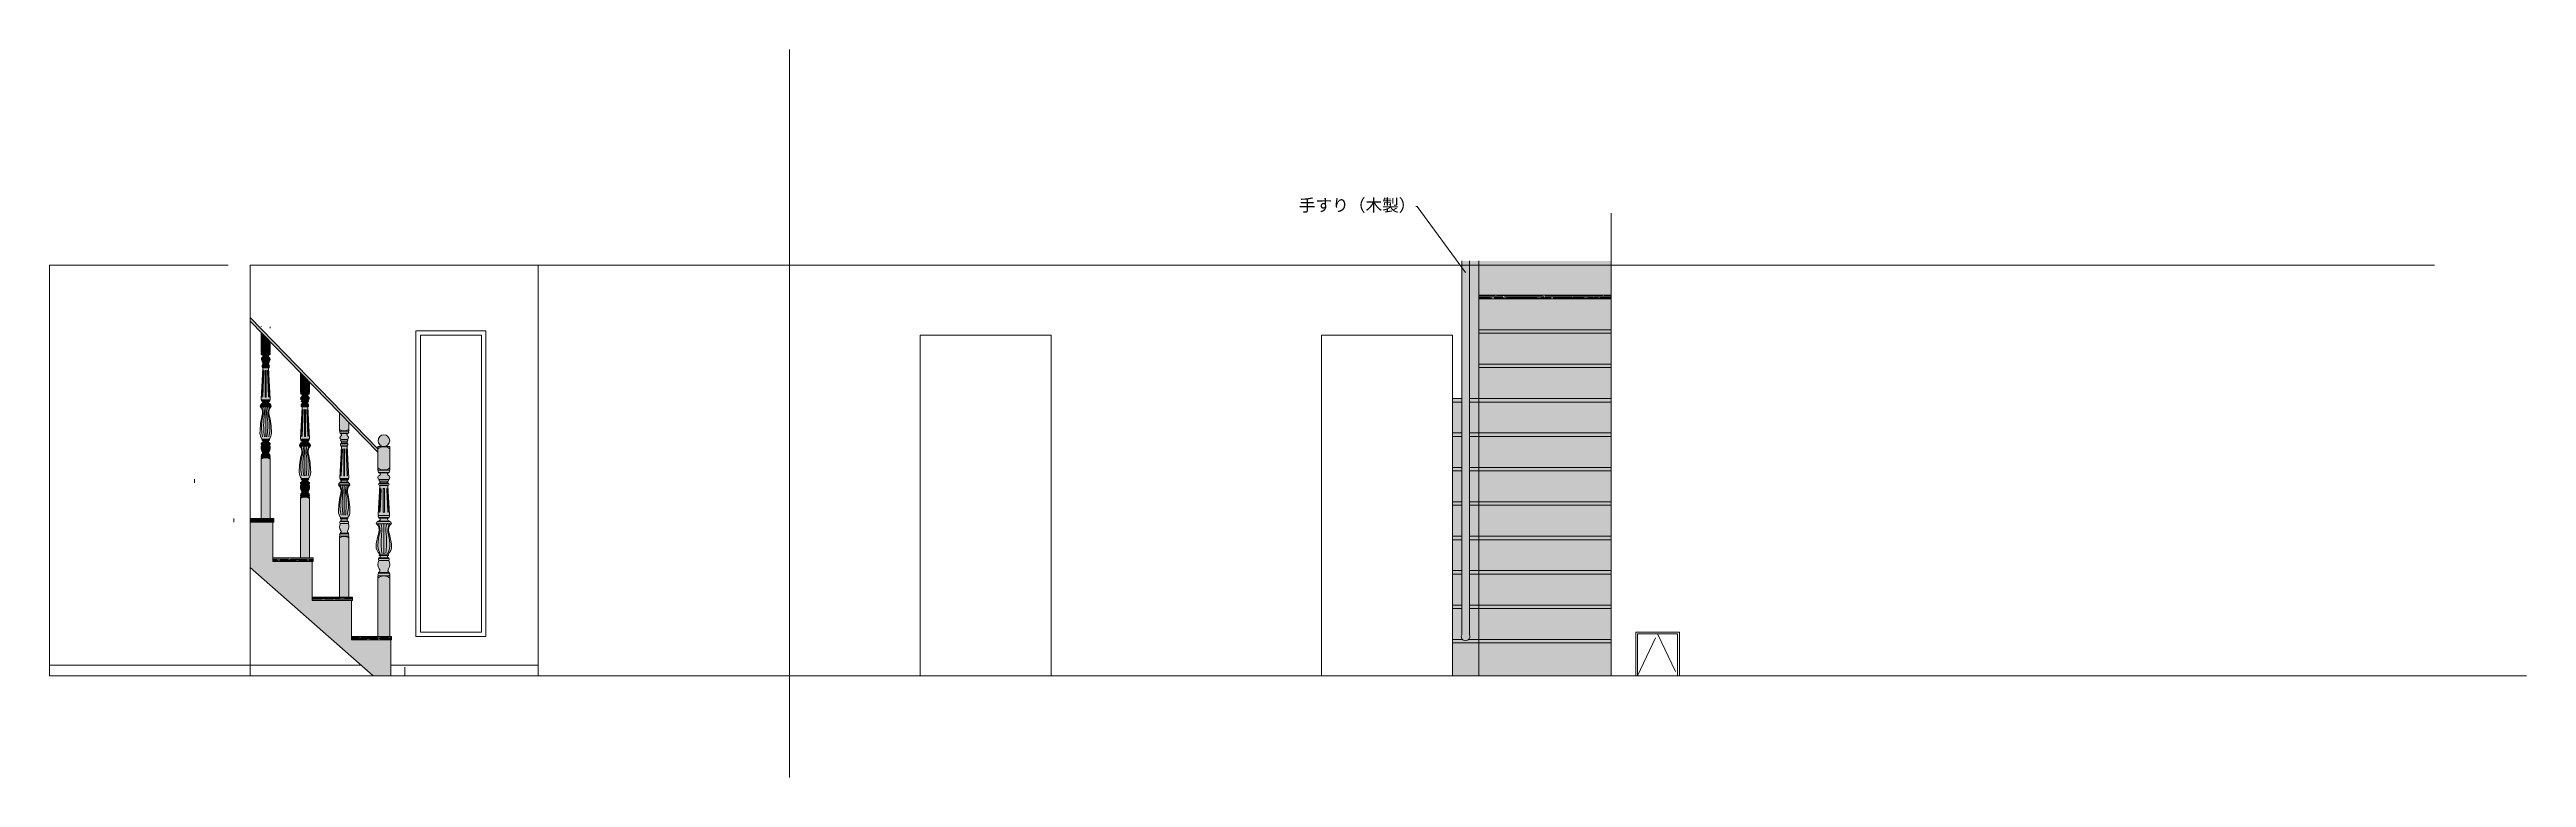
# Model space of a CAD drawing. Header units: millimetres. Extents: x -63086 to 83971, y -129912 to 13382.
# Drawn here: x 15776 to 29970, y -111551 to -107384 of the extents above; entities that cross this region are included whole.
import ezdxf
from ezdxf import colors
from ezdxf.entities.mleader import LeaderData, LeaderLine
from ezdxf.math import Vec2, Vec3

# ---------------------------------------------------------------- set-up
doc = ezdxf.new("R2010")
doc.units = ezdxf.units.MM
doc.linetypes.add('ACAD_ISO09W100', pattern=[45, 24, -3, 6, -3, 6, -3])
doc.layers.add('展開', color=7, linetype='Continuous', lineweight=9)
doc.layers.add('展開建具用', color=250, linetype='Continuous', lineweight=9)
doc.layers.add('文字', color=7, linetype='Continuous')
doc.styles.get("Standard").update_dxf_attribs({"font": 'MS Mincho.ttf'})
pattern_1 = [(0, (-5119.432, -27748.076), (25.7048, 11.684), [175.26, -23.368, 58.42, -11.684]), (0, (-5103.892, -27742.234), (-11.684, 15.53972), [35.052, -3.85572, 70.104, -8.763]), (0, (-5113.59, -27738.145), (60.7568, 7.82828), [93.472, -16.3576, 46.736, -11.684])]
pattern_2 = [(0, (6799.687, -27998.076), (25.7048, 11.684), [175.26, -23.368, 58.42, -11.684]), (0, (6815.227, -27992.234), (-11.684, 15.53972), [35.052, -3.85572, 70.104, -8.763]), (0, (6805.529, -27988.145), (60.7568, 7.82828), [93.472, -16.3576, 46.736, -11.684])]

msp = doc.modelspace()

# ---------------------------------------------------------------- hatches: boundary and pattern name
at = {"layer": '展開', "ltscale": 10, "true_color": 0xfffefa}
h = msp.add_hatch(color=7, dxfattribs=at)
h.dxf.hatch_style = 1
h.paths.add_polyline_path([(23966.1517, -110780.9273), (23913.5815, -110780.9273), (23816.1517, -110780.9273), (23816.1517, -110968.9273), (23966.1517, -110968.9273)])
h.paths.add_polyline_path([(23966.1517, -110583.9273), (23913.5815, -110583.9273), (23913.5815, -110733.9225, -0.3018153255), (23909.384, -110760.9273), (23913.5815, -110760.9273), (23966.1517, -110760.9273)])
h.paths.add_polyline_path([(23868.722, -110583.9273), (23816.1517, -110583.9273), (23816.1517, -110760.9273), (23872.9195, -110760.9273, -0.3018153255), (23868.722, -110733.9225)])
h.paths.add_polyline_path([(23868.722, -110386.9273), (23816.1517, -110386.9273), (23816.1517, -110563.9273), (23868.722, -110563.9273)])
h.paths.add_polyline_path([(23966.1517, -110386.9273), (23913.5815, -110386.9273), (23913.5815, -110563.9273), (23966.1517, -110563.9273)])
h.paths.add_polyline_path([(23966.1517, -110189.9273), (23913.5815, -110189.9273), (23913.5815, -110366.9273), (23966.1517, -110366.9273)])
h.paths.add_polyline_path([(23868.722, -110189.9273), (23816.1517, -110189.9273), (23816.1517, -110366.9273), (23868.722, -110366.9273)])
h.paths.add_polyline_path([(23868.722, -109992.9273), (23816.1517, -109992.9273), (23816.1517, -110169.9273), (23868.722, -110169.9273)])
h.paths.add_polyline_path([(23966.1517, -109992.9273), (23913.5815, -109992.9273), (23913.5815, -110169.9273), (23966.1517, -110169.9273)])
h.paths.add_polyline_path([(23966.1517, -109795.9273), (23913.5815, -109795.9273), (23913.5815, -109972.9273), (23966.1517, -109972.9273)])
h.paths.add_polyline_path([(23868.722, -109795.9273), (23816.1517, -109795.9273), (23816.1517, -109972.9273), (23868.722, -109972.9273)])
h.paths.add_polyline_path([(23966.1517, -109598.9273), (23913.5815, -109598.9273), (23913.5815, -109775.9273), (23966.1517, -109775.9273)])
h.paths.add_polyline_path([(23868.722, -109598.9273), (23816.1517, -109598.9273), (23816.1517, -109775.9273), (23868.722, -109775.9273)])
h.paths.add_polyline_path([(23868.722, -109401.9273), (23816.1517, -109401.9273), (23816.1517, -109578.9273), (23868.722, -109578.9273)])
h.paths.add_polyline_path([(23966.1517, -109401.9273), (23913.5815, -109401.9273), (23913.5815, -109578.9273), (23966.1517, -109578.9273)])
h.paths.add_polyline_path([(23966.1517, -109204.9273), (23966.1517, -108593.9273), (23913.5815, -108593.9273), (23913.5815, -109381.9273), (23966.1517, -109381.9273)])
h.paths.add_polyline_path([(24726.1517, -110968.9273), (24726.1517, -110780.9273), (23966.1517, -110780.9273), (23966.1517, -110968.9273)])
h.paths.add_polyline_path([(24726.1517, -110760.9273), (24726.1517, -110583.9273), (23966.1517, -110583.9273), (23966.1517, -110760.9273)])
h.paths.add_polyline_path([(24726.1517, -110563.9273), (24726.1517, -110386.9273), (23966.1517, -110386.9273), (23966.1517, -110563.9273)])
h.paths.add_polyline_path([(24726.1517, -110366.9273), (24726.1517, -110189.9273), (23966.1517, -110189.9273), (23966.1517, -110366.9273)])
h.paths.add_polyline_path([(24726.1517, -110169.9273), (24726.1517, -109992.9273), (23966.1517, -109992.9273), (23966.1517, -110169.9273)])
h.paths.add_polyline_path([(24726.1517, -109972.9273), (24726.1517, -109795.9273), (23966.1517, -109795.9273), (23966.1517, -109972.9273)])
h.paths.add_polyline_path([(24726.1517, -109775.9273), (24726.1517, -109598.9273), (23966.1517, -109598.9273), (23966.1517, -109775.9273)])
h.paths.add_polyline_path([(24726.1517, -109578.9273), (24726.1517, -109401.9273), (23966.1517, -109401.9273), (23966.1517, -109578.9273)])
h.paths.add_polyline_path([(24726.1517, -109381.9273), (24726.1517, -109204.9273), (23966.1517, -109204.9273), (23966.1517, -109381.9273)])
h.paths.add_polyline_path([(24726.1517, -109184.9273), (24726.1517, -109007.9273), (23966.1517, -109007.9273), (23966.1517, -109184.9273)])
h.paths.add_polyline_path([(24726.1517, -108987.9273), (24726.1517, -108810.9273), (23966.1517, -108810.9273), (23966.1517, -108987.9273)])
h.paths.add_polyline_path([(24726.1517, -108790.9273), (24726.1517, -108593.9273), (23966.1517, -108593.9273), (23966.1517, -108790.9273)])
h = msp.add_hatch(color=7, dxfattribs=at)
h.dxf.hatch_style = 1
h.paths.add_polyline_path([(16926.3999, -110088.9273), (16926.3999, -110349.1104), (17006.7088, -110419.6848), (17006.7088, -110318.9273), (17631.7088, -110918.9273), (17631.7088, -110968.9273), (17731.7088, -110968.9273), (17731.7088, -110763.9273), (17506.7088, -110763.9273), (17506.7088, -110743.9273), (17506.7088, -110538.9273), (17281.7088, -110538.9273), (17281.7088, -110518.9273), (17281.7088, -110313.9273), (17056.7088, -110313.9273), (17056.7088, -110293.9273), (17056.7088, -110088.9273)])
h = msp.add_hatch(color=7, dxfattribs=at)
h.dxf.hatch_style = 1
h.paths.add_polyline_path([(17506.7088, -110538.9273), (17281.7088, -110538.9273), (17281.7088, -110518.9273), (17281.7088, -110313.9273), (17056.7088, -110313.9273), (17056.7088, -110293.9273), (17056.7088, -110088.9273), (16926.3999, -110088.9273), (16926.3999, -110349.1104), (17631.7088, -110968.9273), (17731.7088, -110968.9273), (17731.7088, -110763.9273), (17506.7088, -110763.9273), (17506.7088, -110743.9273)])
at = {"layer": '展開建具用', "ltscale": 10, "true_color": 0xeeb97c, "transparency": 33554687}
h = msp.add_hatch(color=31, dxfattribs=at)
h.dxf.hatch_style = 1
h.paths.add_polyline_path([(23913.5815, -108593.9273), (23868.722, -108593.9273), (23868.722, -110733.9225, 1.5622755596), (23913.5815, -110733.9225)])
at = {"layer": '展開建具用', "ltscale": 10, "true_color": 0xe9a353, "transparency": 33554687}
h = msp.add_hatch(color=33, dxfattribs=at)
h.dxf.hatch_style = 1
h.paths.add_polyline_path([(23872.9195, -110760.9273), (23816.1517, -110760.9273), (23816.1517, -110780.9273), (23913.5815, -110780.9273), (23966.1517, -110780.9273), (23966.1517, -110760.9273), (23913.5815, -110760.9273), (23909.384, -110760.9273, -0.4407978483)])
h.paths.add_polyline_path([(23868.722, -110563.9273), (23816.1517, -110563.9273), (23816.1517, -110583.9273), (23868.722, -110583.9273)])
h.paths.add_polyline_path([(23966.1517, -110563.9273), (23913.5815, -110563.9273), (23913.5815, -110583.9273), (23966.1517, -110583.9273)])
h.paths.add_polyline_path([(23966.1517, -110366.9273), (23913.5815, -110366.9273), (23913.5815, -110386.9273), (23966.1517, -110386.9273)])
h.paths.add_polyline_path([(23868.722, -110366.9273), (23816.1517, -110366.9273), (23816.1517, -110386.9273), (23868.722, -110386.9273)])
h.paths.add_polyline_path([(23966.1517, -110169.9273), (23913.5815, -110169.9273), (23913.5815, -110189.9273), (23966.1517, -110189.9273)])
h.paths.add_polyline_path([(23868.722, -110169.9273), (23816.1517, -110169.9273), (23816.1517, -110189.9273), (23868.722, -110189.9273)])
h.paths.add_polyline_path([(23868.722, -109972.9273), (23816.1517, -109972.9273), (23816.1517, -109992.9273), (23868.722, -109992.9273)])
h.paths.add_polyline_path([(23966.1517, -109972.9273), (23913.5815, -109972.9273), (23913.5815, -109992.9273), (23966.1517, -109992.9273)])
h.paths.add_polyline_path([(23966.1517, -109775.9273), (23913.5815, -109775.9273), (23913.5815, -109795.9273), (23966.1517, -109795.9273)])
h.paths.add_polyline_path([(23868.722, -109775.9273), (23816.1517, -109775.9273), (23816.1517, -109795.9273), (23868.722, -109795.9273)])
h.paths.add_polyline_path([(23868.722, -109578.9273), (23816.1517, -109578.9273), (23816.1517, -109598.9273), (23868.722, -109598.9273)])
h.paths.add_polyline_path([(23966.1517, -109578.9273), (23913.5815, -109578.9273), (23913.5815, -109598.9273), (23966.1517, -109598.9273)])
h.paths.add_polyline_path([(23966.1517, -109381.9273), (23913.5815, -109381.9273), (23913.5815, -109401.9273), (23966.1517, -109401.9273)])
h.paths.add_polyline_path([(23868.722, -109381.9273), (23816.1517, -109381.9273), (23816.1517, -109401.9273), (23868.722, -109401.9273)])
h.paths.add_polyline_path([(24726.1517, -108810.9273), (24726.1517, -108790.9273), (23966.1517, -108790.9273), (23966.1517, -108810.9273)])
h.paths.add_polyline_path([(24726.1517, -109007.9273), (24726.1517, -108987.9273), (23966.1517, -108987.9273), (23966.1517, -109007.9273)])
h.paths.add_polyline_path([(24726.1517, -109204.9273), (24726.1517, -109184.9273), (23966.1517, -109184.9273), (23966.1517, -109204.9273)])
h.paths.add_polyline_path([(24726.1517, -109401.9273), (24726.1517, -109381.9273), (23966.1517, -109381.9273), (23966.1517, -109401.9273)])
h.paths.add_polyline_path([(24726.1517, -109598.9273), (24726.1517, -109578.9273), (23966.1517, -109578.9273), (23966.1517, -109598.9273)])
h.paths.add_polyline_path([(24726.1517, -109795.9273), (24726.1517, -109775.9273), (23966.1517, -109775.9273), (23966.1517, -109795.9273)])
h.paths.add_polyline_path([(24726.1517, -109992.9273), (24726.1517, -109972.9273), (23966.1517, -109972.9273), (23966.1517, -109992.9273)])
h.paths.add_polyline_path([(24726.1517, -110189.9273), (24726.1517, -110169.9273), (23966.1517, -110169.9273), (23966.1517, -110189.9273)])
h.paths.add_polyline_path([(24726.1517, -110583.9273), (24726.1517, -110563.9273), (23966.1517, -110563.9273), (23966.1517, -110583.9273)])
h.paths.add_polyline_path([(24726.1517, -110386.9273), (24726.1517, -110366.9273), (23966.1517, -110366.9273), (23966.1517, -110386.9273)])
h.paths.add_polyline_path([(24726.1517, -110780.9273), (24726.1517, -110760.9273), (23966.1517, -110760.9273), (23966.1517, -110780.9273)])
at = {"layer": '展開建具用', "ltscale": 10, "true_color": 0x9c5e31, "transparency": 33554687}
h = msp.add_hatch(dxfattribs=at)
h.set_pattern_fill('AR-RROOF', color=25, scale=0.46)
h.set_pattern_definition(pattern_2)
h.paths.add_polyline_path([(24726.1517, -108810.9273), (24726.1517, -108790.9273), (23966.1517, -108790.9273), (23966.1517, -108810.9273)])
at = {"layer": '展開建具用', "ltscale": 10, "true_color": 0xeeb97c, "transparency": 33554687}
h = msp.add_hatch(color=31, dxfattribs=at)
h.dxf.hatch_style = 1
h.paths.add_polyline_path([(16926.3999, -108918.8422), (16926.3999, -108938.8422), (17657.3437, -109689.5146), (17657.3437, -109669.5146)])
at = {"layer": '展開建具用', "ltscale": 10, "true_color": 0xe9a353, "transparency": 33554687}
h = msp.add_hatch(color=33, dxfattribs=at)
h.dxf.hatch_style = 1
h.paths.add_polyline_path([(17041.5945, -109057.1459), (16988.5945, -109002.7154), (16988.5945, -109108.7045, 0.321280105), (17041.5945, -109108.7045)])
at = {"layer": '展開建具用', "ltscale": 10, "true_color": 0x9c5e31, "transparency": 33554687}
h = msp.add_hatch(dxfattribs=at)
h.set_pattern_fill('AR-RROOF', color=25, scale=0.46)
h.set_pattern_definition(pattern_2)
h.paths.add_polyline_path([(23966.1517, -110760.9273), (23913.5815, -110760.9273), (23909.384, -110760.9273, -0.4407978483), (23872.9195, -110760.9273), (23816.1517, -110760.9273), (23816.1517, -110780.9273), (23913.5815, -110780.9273), (23966.1517, -110780.9273)])
h.paths.add_polyline_path([(23868.722, -110563.9273), (23816.1517, -110563.9273), (23816.1517, -110583.9273), (23868.722, -110583.9273)])
h.paths.add_polyline_path([(23966.1517, -110563.9273), (23913.5815, -110563.9273), (23913.5815, -110583.9273), (23966.1517, -110583.9273)])
h.paths.add_polyline_path([(23868.722, -110366.9273), (23816.1517, -110366.9273), (23816.1517, -110386.9273), (23868.722, -110386.9273)])
h.paths.add_polyline_path([(23966.1517, -110366.9273), (23913.5815, -110366.9273), (23913.5815, -110386.9273), (23966.1517, -110386.9273)])
h.paths.add_polyline_path([(23966.1517, -110169.9273), (23913.5815, -110169.9273), (23913.5815, -110189.9273), (23966.1517, -110189.9273)])
h.paths.add_polyline_path([(23868.722, -110169.9273), (23816.1517, -110169.9273), (23816.1517, -110189.9273), (23868.722, -110189.9273)])
h.paths.add_polyline_path([(23966.1517, -109972.9273), (23913.5815, -109972.9273), (23913.5815, -109992.9273), (23966.1517, -109992.9273)])
h.paths.add_polyline_path([(23868.722, -109972.9273), (23816.1517, -109972.9273), (23816.1517, -109992.9273), (23868.722, -109992.9273)])
h.paths.add_polyline_path([(23868.722, -109775.9273), (23816.1517, -109775.9273), (23816.1517, -109795.9273), (23868.722, -109795.9273)])
h.paths.add_polyline_path([(23966.1517, -109775.9273), (23913.5815, -109775.9273), (23913.5815, -109795.9273), (23966.1517, -109795.9273)])
h.paths.add_polyline_path([(23966.1517, -109578.9273), (23913.5815, -109578.9273), (23913.5815, -109598.9273), (23966.1517, -109598.9273)])
h.paths.add_polyline_path([(23868.722, -109578.9273), (23816.1517, -109578.9273), (23816.1517, -109598.9273), (23868.722, -109598.9273)])
h.paths.add_polyline_path([(23966.1517, -109381.9273), (23913.5815, -109381.9273), (23913.5815, -109401.9273), (23966.1517, -109401.9273)])
h.paths.add_polyline_path([(23868.722, -109381.9273), (23816.1517, -109381.9273), (23816.1517, -109401.9273), (23868.722, -109401.9273)])
h.paths.add_polyline_path([(24726.1517, -109007.9273), (24726.1517, -108987.9273), (23966.1517, -108987.9273), (23966.1517, -109007.9273)])
h.paths.add_polyline_path([(24726.1517, -109204.9273), (24726.1517, -109184.9273), (23966.1517, -109184.9273), (23966.1517, -109204.9273)])
h.paths.add_polyline_path([(24726.1517, -109401.9273), (24726.1517, -109381.9273), (23966.1517, -109381.9273), (23966.1517, -109401.9273)])
h.paths.add_polyline_path([(24726.1517, -109598.9273), (24726.1517, -109578.9273), (23966.1517, -109578.9273), (23966.1517, -109598.9273)])
h.paths.add_polyline_path([(24726.1517, -109795.9273), (24726.1517, -109775.9273), (23966.1517, -109775.9273), (23966.1517, -109795.9273)])
h.paths.add_polyline_path([(24726.1517, -109992.9273), (24726.1517, -109972.9273), (23966.1517, -109972.9273), (23966.1517, -109992.9273)])
h.paths.add_polyline_path([(24726.1517, -110189.9273), (24726.1517, -110169.9273), (23966.1517, -110169.9273), (23966.1517, -110189.9273)])
h.paths.add_polyline_path([(24726.1517, -110583.9273), (24726.1517, -110563.9273), (23966.1517, -110563.9273), (23966.1517, -110583.9273)])
h.paths.add_polyline_path([(24726.1517, -110386.9273), (24726.1517, -110366.9273), (23966.1517, -110366.9273), (23966.1517, -110386.9273)])
h.paths.add_polyline_path([(24726.1517, -110780.9273), (24726.1517, -110760.9273), (23966.1517, -110760.9273), (23966.1517, -110780.9273)])
at = {"layer": '展開建具用', "ltscale": 10, "true_color": 0xe9a353, "transparency": 33554687}
h = msp.add_hatch(color=33, dxfattribs=at)
h.dxf.hatch_style = 1
h.paths.add_polyline_path([(16988.5945, -109108.7045), (16988.5945, -109117.2185, 0.4142135624), (16990.5945, -109119.2185), (17039.5945, -109119.2185, 0.4142135624), (17041.5945, -109117.2185), (17041.5945, -109108.7045, -0.321280105)])
h = msp.add_hatch(color=33, dxfattribs=at)
h.dxf.hatch_style = 1
h.paths.add_polyline_path([(17038.5945, -109119.2185), (16991.5945, -109119.2185, 0.4988474352), (16991.5945, -109129.2185), (17038.5945, -109129.2185, 0.4988474352)])
h = msp.add_hatch(color=33, dxfattribs=at)
h.dxf.hatch_style = 1
h.paths.add_polyline_path([(17034.5193, -109147.1179, -0.7577520336), (17038.5945, -109132.2185), (16991.5945, -109132.2185, -0.7577520336), (16995.6697, -109147.1179, 0.7197655965), (16998.5945, -109166.2185), (17031.5945, -109166.2185, 0.7197655965)])
h = msp.add_hatch(color=33, dxfattribs=at)
h.dxf.hatch_style = 1
h.paths.add_polyline_path([(17038.5945, -109129.2185), (16991.5945, -109129.2185), (16991.5945, -109132.2185), (17038.5945, -109132.2185)])
h = msp.add_hatch(color=33, dxfattribs=at)
h.dxf.hatch_style = 1
h.paths.add_polyline_path([(17031.5945, -109205.2185), (16998.5945, -109205.2185), (16989.6232, -109385.3768, 0.2884794745), (16992.0945, -109390.2185), (17038.0945, -109390.2185, 0.2884794745), (17040.5658, -109385.3768)])
h.paths.add_polyline_path([(17012.5945, -109371.7185), (17012.5945, -109222.7185, -1), (17017.5945, -109222.7185), (17017.5945, -109371.7185, -1)], flags=16)
edge = h.paths.add_edge_path(flags=16)
edge.add_ellipse((17033.1049, -109368.0255), major_axis=(-0.4614, 6.1685), ratio=0.2515650946, start_angle=105.09560196, end_angle=254.06772031, ccw=False)
edge.add_line((17031.7268, -109369.7441), (17025.8171, -109224.3688))
edge.add_ellipse((17027.7302, -109229.896), major_axis=(-0.7234, 9.623), ratio=0.1909760398, start_angle=-54.76860659, end_angle=54.12535243, ccw=False)
edge.add_line((17028.814, -109224.2319), (17034.7237, -109369.6072))
edge = h.paths.add_edge_path(flags=16)
edge.add_ellipse((16997.0841, -109368.0255), major_axis=(0.4614, 6.1685), ratio=0.2515650946, start_angle=105.93227969, end_angle=254.90439804, ccw=False)
edge.add_line((16995.4653, -109369.6072), (17001.375, -109224.2319))
edge.add_ellipse((17002.4588, -109229.896), major_axis=(0.7234, 9.623), ratio=0.1909760398, start_angle=305.87464757, end_angle=414.76860659, ccw=False)
edge.add_line((17004.3718, -109224.3688), (16998.4621, -109369.7441))
h = msp.add_hatch(color=33, dxfattribs=at)
h.dxf.hatch_style = 1
h.paths.add_polyline_path([(17034.0945, -109191.2185), (16996.0945, -109191.2185, 0.4531139645), (16996.0945, -109202.2185), (17034.0945, -109202.2185, 0.4531139645)])
h = msp.add_hatch(color=33, dxfattribs=at)
h.dxf.hatch_style = 1
h.paths.add_polyline_path([(17031.5945, -109166.2185), (16998.5945, -109166.2185, 0.8994602689), (16998.5945, -109176.2185), (17031.5945, -109176.2185, 0.8994602689)])
h = msp.add_hatch(color=33, dxfattribs=at)
h.dxf.hatch_style = 1
edge = h.paths.add_edge_path()
edge.add_ellipse((17002.4588, -109229.896), major_axis=(0.7234, 9.623), ratio=0.1909760398, start_angle=305.87464757, end_angle=414.76860659)
edge.add_line((17001.375, -109224.2319), (16995.4653, -109369.6072))
edge.add_ellipse((16997.0841, -109368.0255), major_axis=(0.4614, 6.1685), ratio=0.2515650946, start_angle=105.93227969, end_angle=254.90439804)
edge.add_line((16998.4621, -109369.7441), (17004.3718, -109224.3688))
h = msp.add_hatch(color=33, dxfattribs=at)
h.dxf.hatch_style = 1
h.paths.add_polyline_path([(17031.5945, -109186.2185), (16998.5945, -109186.2185), (16996.0945, -109188.2185), (17034.0945, -109188.2185)])
h = msp.add_hatch(color=33, dxfattribs=at)
h.dxf.hatch_style = 1
h.paths.add_polyline_path([(17034.0945, -109188.2185), (16996.0945, -109188.2185), (16996.0945, -109191.2185), (17034.0945, -109191.2185)])
h = msp.add_hatch(color=33, dxfattribs=at)
h.dxf.hatch_style = 1
h.paths.add_polyline_path([(17034.0945, -109202.2185), (16996.0945, -109202.2185), (16996.0945, -109205.2185), (17034.0945, -109205.2185)])
h = msp.add_hatch(color=33, dxfattribs=at)
h.dxf.hatch_style = 1
h.paths.add_polyline_path([(17031.5945, -109176.2185), (16998.5945, -109176.2185), (16998.5945, -109186.2185), (17031.5945, -109186.2185)])
h = msp.add_hatch(color=33, dxfattribs=at)
h.dxf.hatch_style = 1
h.paths.add_polyline_path([(17017.5945, -109222.7185, 1), (17012.5945, -109222.7185), (17012.5945, -109371.7185, 1), (17017.5945, -109371.7185)])
h = msp.add_hatch(color=33, dxfattribs=at)
h.dxf.hatch_style = 1
edge = h.paths.add_edge_path()
edge.add_ellipse((17027.7302, -109229.896), major_axis=(-0.7234, 9.623), ratio=0.1909760398, start_angle=-54.76860659, end_angle=54.12535243)
edge.add_line((17025.8171, -109224.3688), (17031.7268, -109369.7441))
edge.add_ellipse((17033.1049, -109368.0255), major_axis=(-0.4614, 6.1685), ratio=0.2515650946, start_angle=105.09560196, end_angle=254.06772031)
edge.add_line((17034.7237, -109369.6072), (17028.814, -109224.2319))
h = msp.add_hatch(color=33, dxfattribs=at)
h.dxf.hatch_style = 1
h.paths.add_polyline_path([(17266.5945, -109288.2188), (17213.5945, -109233.7883), (17213.5945, -109333.7045, 0.321280105), (17266.5945, -109333.7045)])
h = msp.add_hatch(color=33, dxfattribs=at)
h.dxf.hatch_style = 1
h.paths.add_polyline_path([(17039.2033, -109426.2185, -0.554947577), (17027.9784, -109426.2185, -0.5220943049), (17015.0945, -109426.2185, -0.5220943049), (17002.2105, -109426.2185, -0.554947577), (16990.9857, -109426.2185, -0.447857119), (16983.0945, -109426.2185, -0.2199507074), (16996.2277, -109470.2849, 0.0555964009), (16982.0945, -109579.2185, 0.176543359), (16995.5945, -109614.2185), (17034.5945, -109614.2185, 0.176543359), (17048.0945, -109579.2185, 0.0555964009), (17033.9613, -109470.2849, -0.2199507074), (17047.0945, -109426.2185, -0.4478571189)])
h = msp.add_hatch(color=33, dxfattribs=at)
h.dxf.hatch_style = 1
h.paths.add_polyline_path([(17040.0945, -109414.2185), (16990.0945, -109414.2185, 0.2531389752), (16983.0945, -109426.2185), (16990.9857, -109426.2185), (17002.2105, -109426.2185), (17015.0945, -109426.2185), (17027.9784, -109426.2185), (17039.2033, -109426.2185), (17047.0945, -109426.2185, 0.2531389752)])
h = msp.add_hatch(color=33, dxfattribs=at)
h.dxf.hatch_style = 1
h.paths.add_polyline_path([(16990.9857, -109426.2185), (16983.0945, -109426.2185, 0.4478571191)], flags=17)
h = msp.add_hatch(color=33, dxfattribs=at)
h.dxf.hatch_style = 1
h.paths.add_polyline_path([(17036.0945, -109399.2185), (16994.0945, -109399.2185, -0.8135869805), (16995.8724, -109409.1205), (16990.0945, -109411.2185), (17040.0945, -109411.2185), (17034.6469, -109409.2405, -0.8424203151)])
h = msp.add_hatch(color=33, dxfattribs=at)
h.dxf.hatch_style = 1
h.paths.add_polyline_path([(17040.0945, -109411.2185), (16990.0945, -109411.2185), (16990.0945, -109414.2185), (17040.0945, -109414.2185)])
h = msp.add_hatch(color=33, dxfattribs=at)
h.dxf.hatch_style = 1
h.paths.add_polyline_path([(17038.0945, -109390.2185), (16992.0945, -109390.2185, 0.7207592201), (16994.2161, -109396.2185), (17036.0945, -109396.2185, 0.7070773388)])
h = msp.add_hatch(color=33, dxfattribs=at)
h.dxf.hatch_style = 1
h.paths.add_polyline_path([(17002.2105, -109426.2185), (16990.9857, -109426.2185, 0.554947577)], flags=17)
h = msp.add_hatch(color=33, dxfattribs=at)
h.dxf.hatch_style = 1
h.paths.add_polyline_path([(17015.0945, -109426.2185), (17002.2105, -109426.2185, 0.5220943049)], flags=17)
h = msp.add_hatch(color=33, dxfattribs=at)
h.dxf.hatch_style = 1
h.paths.add_polyline_path([(17027.9784, -109426.2185), (17015.0945, -109426.2185, 0.5220943049)], flags=17)
h = msp.add_hatch(color=33, dxfattribs=at)
h.dxf.hatch_style = 1
h.paths.add_polyline_path([(17039.2033, -109426.2185), (17027.9784, -109426.2185, 0.554947577)], flags=17)
h = msp.add_hatch(color=33, dxfattribs=at)
h.dxf.hatch_style = 1
h.paths.add_polyline_path([(17047.0945, -109426.2185), (17039.2033, -109426.2185, 0.4478571191)], flags=17)
h = msp.add_hatch(color=33, dxfattribs=at)
h.dxf.hatch_style = 1
h.paths.add_polyline_path([(17213.5945, -109333.7045), (17213.5945, -109342.2185, 0.4142135624), (17215.5945, -109344.2185), (17216.5945, -109344.2185), (17264.5945, -109344.2185, 0.4142135624), (17266.5945, -109342.2185), (17266.5945, -109333.7045, -0.321280105)])
h = msp.add_hatch(color=33, dxfattribs=at)
h.dxf.hatch_style = 1
h.paths.add_polyline_path([(17263.5945, -109344.2185), (17216.5945, -109344.2185, 0.4988474352), (17216.5945, -109354.2185), (17263.5945, -109354.2185, 0.4988474352)])
h = msp.add_hatch(color=33, dxfattribs=at)
h.dxf.hatch_style = 1
h.paths.add_polyline_path([(17256.5945, -109430.2185), (17223.5945, -109430.2185), (17214.6232, -109610.3768, 0.2884794745), (17217.0945, -109615.2185), (17263.0945, -109615.2185, 0.2884794745), (17265.5658, -109610.3768)])
edge = h.paths.add_edge_path(flags=16)
edge.add_ellipse((17252.7302, -109454.896), major_axis=(-0.7234, 9.623), ratio=0.1909760398, start_angle=44.22590161, end_angle=54.12535243, ccw=False)
edge.add_ellipse((17252.7302, -109454.896), major_axis=(-0.7234, 9.623), ratio=0.1909760398, start_angle=34.32645079, end_angle=44.22590161, ccw=False)
edge.add_ellipse((17252.7302, -109454.896), major_axis=(-0.7234, 9.623), ratio=0.1909760398, start_angle=24.42699997, end_angle=34.32645079, ccw=False)
edge.add_ellipse((17252.7302, -109454.896), major_axis=(-0.7234, 9.623), ratio=0.1909760398, start_angle=14.52754915, end_angle=24.42699997, ccw=False)
edge.add_ellipse((17252.7302, -109454.896), major_axis=(-0.7234, 9.623), ratio=0.1909760398, start_angle=4.62809833, end_angle=14.52754915, ccw=False)
edge.add_ellipse((17252.7302, -109454.896), major_axis=(-0.7234, 9.623), ratio=0.1909760398, start_angle=-5.27135249, end_angle=4.62809833, ccw=False)
edge.add_ellipse((17252.7302, -109454.896), major_axis=(-0.7234, 9.623), ratio=0.1909760398, start_angle=-15.17080331, end_angle=-5.27135249, ccw=False)
edge.add_ellipse((17252.7302, -109454.896), major_axis=(-0.7234, 9.623), ratio=0.1909760398, start_angle=-25.07025414, end_angle=-15.17080331, ccw=False)
edge.add_ellipse((17252.7302, -109454.896), major_axis=(-0.7234, 9.623), ratio=0.1909760398, start_angle=-34.96970495, end_angle=-25.07025414, ccw=False)
edge.add_ellipse((17252.7302, -109454.896), major_axis=(-0.7234, 9.623), ratio=0.1909760398, start_angle=-44.86915578, end_angle=-34.96970495, ccw=False)
edge.add_ellipse((17252.7302, -109454.896), major_axis=(-0.7234, 9.623), ratio=0.1909760398, start_angle=-54.76860659, end_angle=-44.86915578, ccw=False)
edge.add_line((17253.814, -109449.2319), (17259.7237, -109594.6072))
edge.add_ellipse((17258.1049, -109593.0255), major_axis=(-0.4614, 6.1685), ratio=0.2515650946, start_angle=244.13624576, end_angle=254.06772031, ccw=False)
edge.add_ellipse((17258.1049, -109593.0255), major_axis=(-0.4614, 6.1685), ratio=0.2515650946, start_angle=234.2047712, end_angle=244.13624576, ccw=False)
edge.add_ellipse((17258.1049, -109593.0255), major_axis=(-0.4614, 6.1685), ratio=0.2515650946, start_angle=224.27329664, end_angle=234.2047712, ccw=False)
edge.add_ellipse((17258.1049, -109593.0255), major_axis=(-0.4614, 6.1685), ratio=0.2515650946, start_angle=214.34182209, end_angle=224.27329664, ccw=False)
edge.add_ellipse((17258.1049, -109593.0255), major_axis=(-0.4614, 6.1685), ratio=0.2515650946, start_angle=204.41034753, end_angle=214.34182209, ccw=False)
edge.add_ellipse((17258.1049, -109593.0255), major_axis=(-0.4614, 6.1685), ratio=0.2515650946, start_angle=194.47887297, end_angle=204.41034753, ccw=False)
edge.add_ellipse((17258.1049, -109593.0255), major_axis=(-0.4614, 6.1685), ratio=0.2515650946, start_angle=184.54739842, end_angle=194.47887297, ccw=False)
edge.add_line((17258.6879, -109599.1654), (17258.5601, -109599.265))
edge.add_line((17258.5601, -109599.265), (17258.4187, -109599.1777))
edge.add_ellipse((17258.1049, -109593.0255), major_axis=(-0.4614, 6.1685), ratio=0.2515650946, start_angle=164.6844493, end_angle=174.61592386, ccw=False)
edge.add_ellipse((17258.1049, -109593.0255), major_axis=(-0.4614, 6.1685), ratio=0.2515650946, start_angle=154.75297474, end_angle=164.6844493, ccw=False)
edge.add_ellipse((17258.1049, -109593.0255), major_axis=(-0.4614, 6.1685), ratio=0.2515650946, start_angle=144.82150019, end_angle=154.75297474, ccw=False)
edge.add_ellipse((17258.1049, -109593.0255), major_axis=(-0.4614, 6.1685), ratio=0.2515650946, start_angle=134.89002563, end_angle=144.82150019, ccw=False)
edge.add_ellipse((17258.1049, -109593.0255), major_axis=(-0.4614, 6.1685), ratio=0.2515650946, start_angle=124.95855107, end_angle=134.89002563, ccw=False)
edge.add_ellipse((17258.1049, -109593.0255), major_axis=(-0.4614, 6.1685), ratio=0.2515650946, start_angle=115.02707652, end_angle=124.95855107, ccw=False)
edge.add_ellipse((17258.1049, -109593.0255), major_axis=(-0.4614, 6.1685), ratio=0.2515650946, start_angle=105.09560196, end_angle=115.02707652, ccw=False)
edge.add_line((17256.7268, -109594.7441), (17250.8171, -109449.3688))
h.paths.add_polyline_path([(17242.5945, -109596.7185, -1), (17237.5945, -109596.7185), (17237.5945, -109447.7185, -1), (17242.5945, -109447.7185)], flags=16)
edge = h.paths.add_edge_path(flags=16)
edge.add_ellipse((17222.0841, -109593.0255), major_axis=(0.4614, 6.1685), ratio=0.2515650946, start_angle=244.97292348, end_angle=254.90439804, ccw=False)
edge.add_ellipse((17222.0841, -109593.0255), major_axis=(0.4614, 6.1685), ratio=0.2515650946, start_angle=235.04144893, end_angle=244.97292348, ccw=False)
edge.add_ellipse((17222.0841, -109593.0255), major_axis=(0.4614, 6.1685), ratio=0.2515650946, start_angle=225.10997437, end_angle=235.04144893, ccw=False)
edge.add_ellipse((17222.0841, -109593.0255), major_axis=(0.4614, 6.1685), ratio=0.2515650946, start_angle=215.17849981, end_angle=225.10997437, ccw=False)
edge.add_ellipse((17222.0841, -109593.0255), major_axis=(0.4614, 6.1685), ratio=0.2515650946, start_angle=205.24702526, end_angle=215.17849981, ccw=False)
edge.add_ellipse((17222.0841, -109593.0255), major_axis=(0.4614, 6.1685), ratio=0.2515650946, start_angle=195.3155507, end_angle=205.24702526, ccw=False)
edge.add_ellipse((17222.0841, -109593.0255), major_axis=(0.4614, 6.1685), ratio=0.2515650946, start_angle=185.38407614, end_angle=195.3155507, ccw=False)
edge.add_line((17221.7703, -109599.1777), (17221.6289, -109599.265))
edge.add_line((17221.6289, -109599.265), (17221.5011, -109599.1654))
edge.add_ellipse((17222.0841, -109593.0255), major_axis=(0.4614, 6.1685), ratio=0.2515650946, start_angle=165.52112703, end_angle=175.45260158, ccw=False)
edge.add_ellipse((17222.0841, -109593.0255), major_axis=(0.4614, 6.1685), ratio=0.2515650946, start_angle=155.58965247, end_angle=165.52112703, ccw=False)
edge.add_ellipse((17222.0841, -109593.0255), major_axis=(0.4614, 6.1685), ratio=0.2515650946, start_angle=145.65817791, end_angle=155.58965247, ccw=False)
edge.add_ellipse((17222.0841, -109593.0255), major_axis=(0.4614, 6.1685), ratio=0.2515650946, start_angle=135.72670336, end_angle=145.65817791, ccw=False)
edge.add_ellipse((17222.0841, -109593.0255), major_axis=(0.4614, 6.1685), ratio=0.2515650946, start_angle=125.7952288, end_angle=135.72670336, ccw=False)
edge.add_ellipse((17222.0841, -109593.0255), major_axis=(0.4614, 6.1685), ratio=0.2515650946, start_angle=115.86375424, end_angle=125.7952288, ccw=False)
edge.add_ellipse((17222.0841, -109593.0255), major_axis=(0.4614, 6.1685), ratio=0.2515650946, start_angle=105.93227969, end_angle=115.86375424, ccw=False)
edge.add_line((17220.4653, -109594.6072), (17226.375, -109449.2319))
edge.add_ellipse((17227.4588, -109454.896), major_axis=(0.7234, 9.623), ratio=0.1909760398, start_angle=404.86915578, end_angle=414.76860659, ccw=False)
edge.add_ellipse((17227.4588, -109454.896), major_axis=(0.7234, 9.623), ratio=0.1909760398, start_angle=394.96970495, end_angle=404.86915578, ccw=False)
edge.add_ellipse((17227.4588, -109454.896), major_axis=(0.7234, 9.623), ratio=0.1909760398, start_angle=385.07025414, end_angle=394.96970495, ccw=False)
edge.add_ellipse((17227.4588, -109454.896), major_axis=(0.7234, 9.623), ratio=0.1909760398, start_angle=375.17080331, end_angle=385.07025414, ccw=False)
edge.add_ellipse((17227.4588, -109454.896), major_axis=(0.7234, 9.623), ratio=0.1909760398, start_angle=365.27135249, end_angle=375.17080331, ccw=False)
edge.add_ellipse((17227.4588, -109454.896), major_axis=(0.7234, 9.623), ratio=0.1909760398, start_angle=355.37190167, end_angle=365.27135249, ccw=False)
edge.add_ellipse((17227.4588, -109454.896), major_axis=(0.7234, 9.623), ratio=0.1909760398, start_angle=345.47245085, end_angle=355.37190167, ccw=False)
edge.add_ellipse((17227.4588, -109454.896), major_axis=(0.7234, 9.623), ratio=0.1909760398, start_angle=335.57300003, end_angle=345.47245085, ccw=False)
edge.add_ellipse((17227.4588, -109454.896), major_axis=(0.7234, 9.623), ratio=0.1909760398, start_angle=325.67354921, end_angle=335.57300003, ccw=False)
edge.add_ellipse((17227.4588, -109454.896), major_axis=(0.7234, 9.623), ratio=0.1909760398, start_angle=315.77409839, end_angle=325.67354921, ccw=False)
edge.add_ellipse((17227.4588, -109454.896), major_axis=(0.7234, 9.623), ratio=0.1909760398, start_angle=305.87464757, end_angle=315.77409839, ccw=False)
edge.add_line((17229.3718, -109449.3688), (17223.4621, -109594.7441))
h = msp.add_hatch(color=33, dxfattribs=at)
h.dxf.hatch_style = 1
h.paths.add_polyline_path([(17259.5193, -109372.1179, -0.7577520336), (17263.5945, -109357.2185), (17216.5945, -109357.2185), (17216.4834, -109357.2185, -0.7632173655), (17220.6697, -109372.1179, 0.7197655965), (17223.5945, -109391.2185), (17256.5945, -109391.2185, 0.7197655965)])
h = msp.add_hatch(color=33, dxfattribs=at)
h.dxf.hatch_style = 1
h.paths.add_polyline_path([(17263.5945, -109354.2185), (17216.5945, -109354.2185), (17216.5945, -109357.2185), (17263.5945, -109357.2185)])
h = msp.add_hatch(color=33, dxfattribs=at)
h.dxf.hatch_style = 1
h.paths.add_polyline_path([(17259.0945, -109416.2185), (17221.0945, -109416.2185, 0.4531139645), (17221.0945, -109427.2185), (17259.0945, -109427.2185, 0.4531139645)])
h = msp.add_hatch(color=33, dxfattribs=at)
h.dxf.hatch_style = 1
h.paths.add_polyline_path([(17256.5945, -109391.2185), (17223.5945, -109391.2185, 0.8994602689), (17223.5945, -109401.2185), (17256.5945, -109401.2185, 0.8994602689)])
h = msp.add_hatch(color=33, dxfattribs=at)
h.dxf.hatch_style = 1
h.paths.add_polyline_path([(17256.5945, -109411.2185), (17223.5945, -109411.2185), (17221.0945, -109413.2185), (17259.0945, -109413.2185)])
h = msp.add_hatch(color=33, dxfattribs=at)
h.dxf.hatch_style = 1
h.paths.add_polyline_path([(17259.0945, -109413.2185), (17221.0945, -109413.2185), (17221.0945, -109416.2185), (17259.0945, -109416.2185)])
h = msp.add_hatch(color=33, dxfattribs=at)
h.dxf.hatch_style = 1
h.paths.add_polyline_path([(17259.0945, -109427.2185), (17221.0945, -109427.2185), (17221.0945, -109430.2185), (17256.5945, -109430.2185), (17259.0945, -109430.2185)])
h = msp.add_hatch(color=33, dxfattribs=at)
h.dxf.hatch_style = 1
h.paths.add_polyline_path([(17256.5945, -109401.2185), (17223.5945, -109401.2185), (17223.5945, -109411.2185), (17256.5945, -109411.2185)])
h = msp.add_hatch(color=33, dxfattribs=at)
h.dxf.hatch_style = 1
edge = h.paths.add_edge_path()
edge.add_ellipse((17227.4588, -109454.896), major_axis=(0.7234, 9.623), ratio=0.1909760398, start_angle=305.87464757, end_angle=414.76860659)
edge.add_line((17226.375, -109449.2319), (17220.4653, -109594.6072))
edge.add_ellipse((17222.0841, -109593.0255), major_axis=(0.4614, 6.1685), ratio=0.2515650946, start_angle=105.93227969, end_angle=254.90439804)
edge.add_line((17223.4621, -109594.7441), (17229.3718, -109449.3688))
h = msp.add_hatch(color=33, dxfattribs=at)
h.dxf.hatch_style = 1
h.paths.add_polyline_path([(17242.5945, -109447.7185, 1), (17237.5945, -109447.7185), (17237.5945, -109596.7185, 1), (17242.5945, -109596.7185)])
h = msp.add_hatch(color=33, dxfattribs=at)
h.dxf.hatch_style = 1
edge = h.paths.add_edge_path()
edge.add_ellipse((17252.7302, -109454.896), major_axis=(-0.7234, 9.623), ratio=0.1909760398, start_angle=-54.76860659, end_angle=54.12535243)
edge.add_line((17250.8171, -109449.3688), (17256.7268, -109594.7441))
edge.add_ellipse((17258.1049, -109593.0255), major_axis=(-0.4614, 6.1685), ratio=0.2515650946, start_angle=105.09560196, end_angle=254.06772031)
edge.add_line((17259.7237, -109594.6072), (17253.814, -109449.2319))
h = msp.add_hatch(color=33, dxfattribs=at)
h.dxf.hatch_style = 1
h.paths.add_polyline_path([(17491.5945, -110179.7324, 0.321280105), (17438.5945, -110179.7324), (17438.5945, -110517.2185, 0.2618466895), (17439.5552, -110518.9273), (17490.6337, -110518.9273, 0.2618466895), (17491.5945, -110517.2185)])
h.paths.add_polyline_path([(17489.0945, -110156.2185), (17441.0945, -110156.2185, 0.386418722), (17441.0945, -110169.2185), (17489.0945, -110169.2185, 0.386418722)])
h.paths.add_polyline_path([(17491.5945, -110171.2185, 0.4142135624), (17489.5945, -110169.2185), (17440.5945, -110169.2185, 0.4142135624), (17438.5945, -110171.2185), (17438.5945, -110179.7324, -0.321280105), (17491.5945, -110179.7324)])
h.paths.add_polyline_path([(17489.0945, -110152.2185), (17441.0945, -110152.2185), (17441.0945, -110156.2185), (17489.0945, -110156.2185)])
h.paths.add_polyline_path([(17484.9368, -110136.7572, 0.2764857277), (17487.0945, -110097.2185), (17443.0945, -110097.2185, 0.2764857277), (17445.2521, -110136.7572, -0.4587734696), (17441.0945, -110152.2185), (17489.0945, -110152.2185, -0.4587734696)])
h.paths.add_polyline_path([(17487.0945, -110086.2185), (17443.0945, -110086.2185, 0.8160639863), (17443.0945, -110097.2185), (17487.0945, -110097.2185, 0.8160639863)])
h.paths.add_polyline_path([(17487.0945, -110083.2185), (17443.0945, -110083.2185), (17443.0945, -110086.2185), (17487.0945, -110086.2185)])
h.paths.add_polyline_path([(17484.5945, -110070.2185), (17445.5945, -110070.2185, -0.6329317095), (17443.0945, -110083.2185), (17487.0945, -110083.2185, -0.6329317095)])
h.paths.add_polyline_path([(17484.5945, -110064.2185), (17445.5945, -110064.2185, 0.6661435932), (17445.5945, -110070.2185), (17484.5945, -110070.2185, 0.6661435933)])
h.paths.add_polyline_path([(17477.9784, -109876.2185, -0.5220943049), (17465.0945, -109876.2185, -0.5220943049), (17452.2105, -109876.2185, -0.554947577), (17440.9857, -109876.2185, -0.447857119), (17433.0945, -109876.2185, -0.2199507074), (17446.2277, -109920.2849, 0.0555964009), (17432.0945, -110029.2185, 0.176543359), (17445.5945, -110064.2185), (17484.5945, -110064.2185, 0.176543359), (17498.0945, -110029.2185, 0.0555964009), (17483.9613, -109920.2849, -0.2199507074), (17497.0945, -109876.2185, -0.447857119), (17489.2033, -109876.2185, -0.554947577)])
h.paths.add_polyline_path([(17490.0945, -109864.2185), (17440.0945, -109864.2185, 0.2531389752), (17433.0945, -109876.2185), (17497.0945, -109876.2185, 0.2531389752)])
h.paths.add_polyline_path([(17490.0945, -109861.2185), (17440.0945, -109861.2185), (17440.0945, -109864.2185), (17490.0945, -109864.2185)])
h.paths.add_polyline_path([(17486.0945, -109849.2185), (17444.0945, -109849.2185, -0.8135869805), (17445.8724, -109859.1205), (17440.0945, -109861.2185), (17490.0945, -109861.2185), (17484.3166, -109859.1205, -0.8135869805)])
h.paths.add_polyline_path([(17481.5945, -109655.2185), (17448.5945, -109655.2185), (17439.6232, -109835.3768, 0.2884794745), (17442.0945, -109840.2185), (17488.0945, -109840.2185, 0.2884794745), (17490.5658, -109835.3768)])
h.paths.add_polyline_path([(17462.5945, -109821.7185), (17462.5945, -109672.7185, -1), (17467.5945, -109672.7185), (17467.5945, -109821.7185, -1)], flags=16)
edge = h.paths.add_edge_path(flags=16)
edge.add_ellipse((17483.1049, -109818.0255), major_axis=(-0.4614, 6.1685), ratio=0.2515650946, start_angle=105.09560196, end_angle=254.06772031, ccw=False)
edge.add_line((17481.7268, -109819.7441), (17475.8171, -109674.3688))
edge.add_ellipse((17477.7302, -109679.896), major_axis=(-0.7234, 9.623), ratio=0.1909760398, start_angle=-54.76860659, end_angle=54.12535243, ccw=False)
edge.add_line((17478.814, -109674.2319), (17484.7237, -109819.6072))
edge = h.paths.add_edge_path(flags=16)
edge.add_ellipse((17447.0841, -109818.0255), major_axis=(0.4614, 6.1685), ratio=0.2515650946, start_angle=105.93227969, end_angle=254.90439804, ccw=False)
edge.add_line((17445.4653, -109819.6072), (17451.375, -109674.2319))
edge.add_ellipse((17452.4588, -109679.896), major_axis=(0.7234, 9.623), ratio=0.1909760398, start_angle=305.87464757, end_angle=414.76860659, ccw=False)
edge.add_line((17454.3718, -109674.3688), (17448.4621, -109819.7441))
h.paths.add_polyline_path([(17488.0945, -109840.2185), (17442.0945, -109840.2185, 0.7207592201), (17444.2161, -109846.2185), (17486.0945, -109846.2185, 0.7070773388)])
h.paths.add_polyline_path([(17454.3718, -109674.3688), (17454.259, -109673.0966), (17454.0925, -109672.0269), (17453.8774, -109671.1916), (17453.6201, -109670.6154), (17453.3281, -109670.3156), (17453.0103, -109670.3011), (17452.676, -109670.5723), (17452.3353, -109671.1211), (17451.9983, -109671.9313), (17451.675, -109672.9786), (17451.375, -109674.2319), (17445.4653, -109819.6072), (17445.4865, -109820.612), (17445.5556, -109821.5393), (17445.6704, -109822.3612), (17445.8277, -109823.0533), (17446.0226, -109823.5946), (17446.2494, -109823.9691), (17446.5011, -109824.1654), (17446.7703, -109824.1777), (17447.0489, -109824.0056), (17447.3286, -109823.6543), (17447.601, -109823.1343), (17447.8578, -109822.4612), (17448.0915, -109821.6551), (17448.295, -109820.7403), (17448.4621, -109819.7441)], flags=0)
h.paths.add_polyline_path([(17467.5945, -109672.7185, 1), (17462.5945, -109672.7185), (17462.5945, -109821.7185, 1), (17467.5945, -109821.7185)], flags=0)
h.paths.add_polyline_path([(17478.814, -109674.2319), (17478.514, -109672.9786), (17478.1907, -109671.9313), (17477.8537, -109671.1211), (17477.5129, -109670.5723), (17477.1787, -109670.3011), (17476.8609, -109670.3156), (17476.5689, -109670.6154), (17476.3116, -109671.1916), (17476.0965, -109672.0269), (17475.93, -109673.0966), (17475.8171, -109674.3688), (17481.7268, -109819.7441), (17481.894, -109820.7403), (17482.0975, -109821.6551), (17482.3312, -109822.4612), (17482.588, -109823.1343), (17482.8604, -109823.6543), (17483.14, -109824.0056), (17483.4187, -109824.1777), (17483.6879, -109824.1654), (17483.9396, -109823.9691), (17484.1664, -109823.5946), (17484.3613, -109823.0533), (17484.5185, -109822.3612), (17484.6334, -109821.5393), (17484.7025, -109820.612), (17484.7237, -109819.6072)], flags=0)
h.paths.add_polyline_path([(17484.0945, -109641.2185), (17446.0945, -109641.2185, 0.4531139645), (17446.0945, -109652.2185), (17484.0945, -109652.2185, 0.4531139645)])
h.paths.add_polyline_path([(17484.0945, -109652.2185), (17446.0945, -109652.2185), (17446.0945, -109655.2185), (17484.0945, -109655.2185)])
h.paths.add_polyline_path([(17484.0945, -109638.2185), (17446.0945, -109638.2185), (17446.0945, -109641.2185), (17484.0945, -109641.2185)])
h.paths.add_polyline_path([(17481.5945, -109636.2185), (17448.5945, -109636.2185), (17446.0945, -109638.2185), (17484.0945, -109638.2185)])
h.paths.add_polyline_path([(17481.5945, -109626.2185), (17448.5945, -109626.2185), (17448.5945, -109636.2185), (17481.5945, -109636.2185)])
h.paths.add_polyline_path([(17481.5945, -109616.2185), (17448.5945, -109616.2185, 0.8994602689), (17448.5945, -109626.2185), (17481.5945, -109626.2185, 0.8994602689)])
h.paths.add_polyline_path([(17484.5193, -109597.1179, -0.7577520336), (17488.5945, -109582.2185), (17441.5945, -109582.2185, -0.7577520336), (17445.6697, -109597.1179, 0.7197655965), (17448.5945, -109616.2185), (17481.5945, -109616.2185, 0.7197655965)])
h.paths.add_polyline_path([(17488.5945, -109579.2185), (17441.5945, -109579.2185), (17441.5945, -109582.2185), (17488.5945, -109582.2185)])
h.paths.add_polyline_path([(17488.5945, -109569.2185), (17441.5945, -109569.2185, 0.4988474352), (17441.5945, -109579.2185), (17488.5945, -109579.2185, 0.4988474352)])
h.paths.add_polyline_path([(17491.5945, -109558.7045, -0.321280105), (17438.5945, -109558.7045), (17438.5945, -109567.2185, 0.4142135624), (17440.5945, -109569.2185), (17489.5945, -109569.2185, 0.4142135624), (17491.5945, -109567.2185)])
h.paths.add_polyline_path([(17491.5945, -109519.2917), (17438.5945, -109464.8612), (17438.5945, -109558.7045, 0.321280105), (17491.5945, -109558.7045)])
h = msp.add_hatch(color=33, dxfattribs=at)
h.dxf.hatch_style = 1
h.paths.add_polyline_path([(17039.0945, -109706.2185), (16991.0945, -109706.2185, 0.386418722), (16991.0945, -109719.2185), (17039.0945, -109719.2185, 0.386418722)])
h = msp.add_hatch(color=33, dxfattribs=at)
h.dxf.hatch_style = 1
h.paths.add_polyline_path([(17039.5945, -109719.2185), (17039.0945, -109719.2185), (16991.0945, -109719.2185), (16990.5945, -109719.2185, 0.4142135624), (16988.5945, -109721.2185), (16988.5945, -109729.7324, -0.321280105), (17041.5945, -109729.7324), (17041.5945, -109721.2185, 0.4142135624)])
h = msp.add_hatch(color=33, dxfattribs=at)
h.dxf.hatch_style = 1
h.paths.add_polyline_path([(17037.0945, -109636.2185), (16993.0945, -109636.2185, 0.8160639863), (16993.0945, -109647.2185), (17037.0945, -109647.2185, 0.8160639863)])
h = msp.add_hatch(color=33, dxfattribs=at)
h.dxf.hatch_style = 1
h.paths.add_polyline_path([(17034.9039, -109686.806, 0.2768965383), (17037.0945, -109647.2185), (16993.0945, -109647.2185, 0.2768965383), (16995.2851, -109686.806, -0.4570888215), (16991.0945, -109702.2185), (17039.0945, -109702.2185, -0.4570888215)])
h = msp.add_hatch(color=33, dxfattribs=at)
h.dxf.hatch_style = 1
h.paths.add_polyline_path([(17039.0945, -109702.2185), (16991.0945, -109702.2185), (16991.0945, -109706.2185), (17039.0945, -109706.2185)])
h = msp.add_hatch(color=33, dxfattribs=at)
h.dxf.hatch_style = 1
h.paths.add_polyline_path([(17034.5945, -109620.2185), (16995.5945, -109620.2185, -0.6329317095), (16993.0945, -109633.2185), (17037.0945, -109633.2185, -0.6329317095)])
h = msp.add_hatch(color=33, dxfattribs=at)
h.dxf.hatch_style = 1
h.paths.add_polyline_path([(17037.0945, -109633.2185), (16993.0945, -109633.2185), (16993.0945, -109636.2185), (17037.0945, -109636.2185)])
h = msp.add_hatch(color=33, dxfattribs=at)
h.dxf.hatch_style = 1
h.paths.add_polyline_path([(17034.5945, -109614.2185), (16995.5945, -109614.2185, 0.6661435932), (16995.5945, -109620.2185), (17034.5945, -109620.2185, 0.6661435933)])
h = msp.add_hatch(color=33, dxfattribs=at)
h.dxf.hatch_style = 1
h.paths.add_polyline_path([(17273.0945, -109804.2185, 0.0555964009), (17258.9613, -109695.2849, -0.2199507074), (17272.0945, -109651.2185, -0.447857119), (17264.2033, -109651.2185, -0.554947577), (17252.9784, -109651.2185, -0.5220943049), (17240.0945, -109651.2185, -0.5220943049), (17227.2105, -109651.2185, -0.554947577), (17215.9857, -109651.2185, -0.447857119), (17208.0945, -109651.2185, -0.2199507074), (17221.2277, -109695.2849, 0.0555964009), (17207.0945, -109804.2185, 0.176543359), (17220.5945, -109839.2185), (17259.5945, -109839.2185, 0.176543359)])
h = msp.add_hatch(color=33, dxfattribs=at)
h.dxf.hatch_style = 1
h.paths.add_polyline_path([(17265.0945, -109639.2185), (17215.0945, -109639.2185, 0.2531389752), (17208.0945, -109651.2185), (17215.9857, -109651.2185), (17272.0945, -109651.2185, 0.2531389752)])
h = msp.add_hatch(color=33, dxfattribs=at)
h.dxf.hatch_style = 1
h.paths.add_polyline_path([(17215.9857, -109651.2185), (17208.0945, -109651.2185, 0.4478571191)], flags=17)
h = msp.add_hatch(color=33, dxfattribs=at)
h.dxf.hatch_style = 1
h.paths.add_polyline_path([(17261.0945, -109624.2185), (17219.0945, -109624.2185, -0.8135869805), (17220.8724, -109634.1205), (17215.0945, -109636.2185), (17265.0945, -109636.2185), (17259.3166, -109634.1205, -0.8135869805)])
h = msp.add_hatch(color=33, dxfattribs=at)
h.dxf.hatch_style = 1
h.paths.add_polyline_path([(17265.0945, -109636.2185), (17215.0945, -109636.2185), (17215.0945, -109639.2185), (17265.0945, -109639.2185)])
h = msp.add_hatch(color=33, dxfattribs=at)
h.dxf.hatch_style = 1
h.paths.add_polyline_path([(17263.0945, -109615.2185), (17217.0945, -109615.2185, 0.7070773388), (17219.0945, -109621.2185), (17261.0945, -109621.2185, 0.7070773388)])
h = msp.add_hatch(color=33, dxfattribs=at)
h.dxf.hatch_style = 1
h.paths.add_polyline_path([(17227.2105, -109651.2185), (17215.9857, -109651.2185, 0.554947577)], flags=17)
h = msp.add_hatch(color=33, dxfattribs=at)
h.dxf.hatch_style = 1
h.paths.add_polyline_path([(17261.0945, -109621.2185), (17219.0945, -109621.2185), (17219.0945, -109624.2185), (17261.0945, -109624.2185)])
h = msp.add_hatch(color=33, dxfattribs=at)
h.dxf.hatch_style = 1
h.paths.add_polyline_path([(17240.0945, -109651.2185), (17227.2105, -109651.2185, 0.5220943049)], flags=17)
h = msp.add_hatch(color=33, dxfattribs=at)
h.dxf.hatch_style = 1
h.paths.add_polyline_path([(17252.9784, -109651.2185), (17240.0945, -109651.2185, 0.5220943049)], flags=17)
h = msp.add_hatch(color=33, dxfattribs=at)
h.dxf.hatch_style = 1
h.paths.add_polyline_path([(17264.2033, -109651.2185), (17252.9784, -109651.2185, 0.554947577)], flags=17)
h = msp.add_hatch(color=33, dxfattribs=at)
h.dxf.hatch_style = 1
h.paths.add_polyline_path([(17272.0945, -109651.2185), (17264.2033, -109651.2185, 0.4478571191)], flags=17)
h = msp.add_hatch(color=33, dxfattribs=at)
h.dxf.hatch_style = 1
h.paths.add_polyline_path([(17717.8437, -109877.5146), (17666.8437, -109877.5146), (17666.8437, -109880.5146), (17717.8437, -109880.5146)])
h.paths.add_polyline_path([(17722.3437, -109804.5146), (17662.3437, -109804.5146), (17662.3437, -109807.5146), (17722.3437, -109807.5146)])
h.paths.add_polyline_path([(17477.9784, -109876.2185), (17465.0945, -109876.2185, 0.5220943049)])
h.paths.add_polyline_path([(17489.2033, -109876.2185), (17477.9784, -109876.2185, 0.554947577)])
h.paths.add_polyline_path([(17497.0945, -109876.2185), (17489.2033, -109876.2185, 0.4478571191)])
h.paths.add_polyline_path([(17465.0945, -109876.2185), (17452.2105, -109876.2185, 0.5220943049)])
h.paths.add_polyline_path([(17452.2105, -109876.2185), (17440.9857, -109876.2185, 0.554947577)])
h.paths.add_polyline_path([(17440.9857, -109876.2185), (17433.0945, -109876.2185, 0.4478571191)])
h.paths.add_polyline_path([(17486.0945, -109846.2185), (17444.0945, -109846.2185), (17444.0945, -109849.2185), (17486.0945, -109849.2185)])
h.paths.add_polyline_path([(17467.5945, -109672.7185, 1), (17462.5945, -109672.7185), (17462.5945, -109821.7185, 1), (17467.5945, -109821.7185)], flags=16)
h.paths.add_polyline_path([(17481.5945, -109655.2185), (17448.5945, -109655.2185), (17439.6232, -109835.3768, 0.2884794745), (17442.0945, -109840.2185), (17488.0945, -109840.2185, 0.2884794745), (17490.5658, -109835.3768)])
edge = h.paths.add_edge_path(flags=16)
edge.add_ellipse((17452.4588, -109679.896), major_axis=(0.7234, 9.623), ratio=0.1909760398, start_angle=305.87464757, end_angle=414.76860659)
edge.add_line((17451.375, -109674.2319), (17445.4653, -109819.6072))
edge.add_ellipse((17447.0841, -109818.0255), major_axis=(0.4614, 6.1685), ratio=0.2515650946, start_angle=105.93227969, end_angle=254.90439804)
edge.add_line((17448.4621, -109819.7441), (17454.3718, -109674.3688))
h.paths.add_polyline_path([(17462.5945, -109672.7185, -1), (17467.5945, -109672.7185), (17467.5945, -109821.7185, -1), (17462.5945, -109821.7185)], flags=0)
edge = h.paths.add_edge_path(flags=16)
edge.add_ellipse((17477.7302, -109679.896), major_axis=(-0.7234, 9.623), ratio=0.1909760398, start_angle=-54.76860659, end_angle=54.12535243, ccw=False)
edge.add_line((17478.814, -109674.2319), (17484.7237, -109819.6072))
edge.add_ellipse((17483.1049, -109818.0255), major_axis=(-0.4614, 6.1685), ratio=0.2515650946, start_angle=105.09560196, end_angle=254.06772031, ccw=False)
edge.add_line((17481.7268, -109819.7441), (17475.8171, -109674.3688))
h = msp.add_hatch(color=33, dxfattribs=at)
h.dxf.hatch_style = 1
edge = h.paths.add_edge_path()
edge.add_ellipse((17452.4588, -109679.896), major_axis=(0.7234, 9.623), ratio=0.1909760398, start_angle=305.87464757, end_angle=414.76860659)
edge.add_line((17451.375, -109674.2319), (17445.4653, -109819.6072))
edge.add_ellipse((17447.0841, -109818.0255), major_axis=(0.4614, 6.1685), ratio=0.2515650946, start_angle=105.93227969, end_angle=254.90439804)
edge.add_line((17448.4621, -109819.7441), (17454.3718, -109674.3688))
h.paths.add_polyline_path([(17467.5945, -109672.7185, 1), (17462.5945, -109672.7185), (17462.5945, -109821.7185, 1), (17467.5945, -109821.7185)])
edge = h.paths.add_edge_path()
edge.add_ellipse((17477.7302, -109679.896), major_axis=(-0.7234, 9.623), ratio=0.1909760398, start_angle=-54.76860659, end_angle=54.12535243)
edge.add_line((17475.8171, -109674.3688), (17481.7268, -109819.7441))
edge.add_ellipse((17483.1049, -109818.0255), major_axis=(-0.4614, 6.1685), ratio=0.2515650946, start_angle=105.09560196, end_angle=254.06772031)
edge.add_line((17484.7237, -109819.6072), (17478.814, -109674.2319))
h = msp.add_hatch(color=33, dxfattribs=at)
h.dxf.hatch_style = 1
h.paths.add_polyline_path([(17727.3437, -110409.5146, 0.3428571429), (17657.3437, -110409.5146), (17657.3437, -110743.5146, 0.0029700958), (17657.8813, -110743.9273), (17726.8061, -110743.9273, 0.0029700958), (17727.3437, -110743.5146)])
h.paths.add_polyline_path([(17722.8437, -110382.5146), (17661.8437, -110382.5146, 0.5260902521), (17661.3437, -110396.5146), (17723.3437, -110396.5146, 0.5260902521)])
h.paths.add_polyline_path([(17720.3437, -110308.5146), (17664.3437, -110308.5146, 0.2847086146), (17665.38, -110356.9099, -0.5122190824), (17661.8437, -110378.5146), (17722.8437, -110378.5146, -0.5122190824), (17719.3074, -110356.9099, 0.2847086146)])
h.paths.add_polyline_path([(17717.0346, -110280.5146), (17667.6528, -110280.5146, -0.6615596996), (17667.8814, -110292.8105), (17663.8437, -110294.5146), (17720.8437, -110294.5146), (17717.0657, -110292.9202, -0.6768348648)])
h.paths.add_polyline_path([(17724.9525, -110096.5146, -0.4531052834), (17710.6524, -110096.5146, -0.3978763468), (17692.3437, -110096.5146, -0.3978763468), (17674.0351, -110096.5146, -0.4531052834), (17659.7349, -110096.5146, -0.339226066), (17648.3437, -110096.5146, -0.2799289385), (17664.0095, -110149.7261, 0.0677892944), (17648.1145, -110223.4583, 0.2567083535), (17670.8437, -110273.5146), (17713.8437, -110273.5146, 0.2567083535), (17736.573, -110223.4583, 0.0677892944), (17720.6779, -110149.7261, -0.2799289385), (17736.3437, -110096.5146, -0.339226066)])
h.paths.add_polyline_path([(17722.3437, -110051.5146), (17662.3437, -110051.5146, 0.6059418958), (17664.3437, -110063.5146), (17720.3437, -110063.5146, 0.6059418958)])
h.paths.add_polyline_path([(17715.8437, -109880.5146), (17668.8437, -109880.5146), (17659.8527, -110047.0379, 0.2691791652), (17662.3437, -110051.5146), (17722.3437, -110051.5146, 0.2884794745), (17724.815, -110046.673)])
edge = h.paths.add_edge_path(flags=16)
edge.add_ellipse((17716.9093, -110026.5337), major_axis=(-0.5035, 5.5814), ratio=0.4505589212, start_angle=97.17378808, end_angle=260.27734458, ccw=False)
edge.add_line((17714.4771, -110027.4558), (17708.5674, -109902.3818))
edge.add_ellipse((17711.7734, -109908.3171), major_axis=(-1.3941, 11.3541), ratio=0.2571919106, start_angle=-59.10081468, end_angle=56.69246936, ccw=False)
edge.add_line((17713.5632, -109902.1787), (17719.4729, -110027.2527))
h.paths.add_polyline_path([(17688.3437, -110029.364), (17688.3437, -109900.6653, -1.0376646844), (17696.3437, -109900.6653), (17696.3437, -110029.364, -1.0376646844)], flags=16)
edge = h.paths.add_edge_path(flags=16)
edge.add_ellipse((17667.7782, -110026.5337), major_axis=(0.5035, 5.5814), ratio=0.4505589212, start_angle=99.72265542, end_angle=262.82621192, ccw=False)
edge.add_line((17665.2145, -110027.2527), (17671.1242, -109902.1787))
edge.add_ellipse((17672.914, -109908.3171), major_axis=(1.3941, 11.3541), ratio=0.2571919106, start_angle=303.30753064, end_angle=419.10081468, ccw=False)
edge.add_line((17676.1201, -109902.3818), (17670.2104, -110027.4558))
h.paths.add_polyline_path([(17717.8437, -109864.5146), (17666.8437, -109864.5146), (17666.8437, -109867.5146), (17717.8437, -109867.5146)])
h.paths.add_polyline_path([(17717.8309, -109867.5146), (17666.8437, -109867.5146, 1), (17666.8566, -109877.5146), (17717.8437, -109877.5146, 1)])
h.paths.add_polyline_path([(17715.8437, -109854.5146), (17668.8437, -109854.5146), (17668.8437, -109864.5146), (17715.8437, -109864.5146)])
h.paths.add_polyline_path([(17718.8437, -109845.5146), (17665.8437, -109845.5146, 0.485222215), (17668.8437, -109854.5146), (17715.8437, -109854.5146, 0.485222215)])
h.paths.add_polyline_path([(17718.1134, -109821.6941, -0.7452160308), (17716.9267, -109807.5146), (17667.7607, -109807.5146, -0.7452160308), (17666.574, -109821.6941, 0.6979943058), (17665.8437, -109845.5146), (17718.8437, -109845.5146, 0.6979943058)])
h.paths.add_polyline_path([(17722.8437, -109791.5146), (17661.8437, -109791.5146, 0.498106723), (17662.3437, -109804.5146), (17722.3437, -109804.5146, 0.498106723)])
h.paths.add_polyline_path([(17727.3437, -109669.5146, 0.3428571429), (17657.3437, -109669.5146), (17657.3437, -109778.5146, 0.3428571429), (17727.3437, -109778.5146)])
h.paths.add_polyline_path([(17725.71, -109623.1484, 1), (17658.9775, -109623.1484, 1)])
h.paths.add_polyline_path([(17727.3437, -109658.5146, 0.4142135624), (17725.3437, -109656.5146), (17659.3437, -109656.5146, 0.4142135624), (17657.3437, -109658.5146), (17657.3437, -109669.5146, -0.3428571429), (17727.3437, -109669.5146)])
h.paths.add_polyline_path([(17727.3437, -109778.5146, -0.3428571429), (17657.3437, -109778.5146), (17657.3437, -109789.5146, 0.4142135624), (17659.3437, -109791.5146), (17725.3437, -109791.5146, 0.4142135624), (17727.3437, -109789.5146)])
h.paths.add_polyline_path([(17720.1687, -110066.5146), (17664.3437, -110066.5146, -0.8376262532), (17666.8993, -110079.8802), (17658.3437, -110083.5146), (17726.3437, -110083.5146), (17717.7881, -110079.8802, -0.8269089461)])
h.paths.add_polyline_path([(17720.1687, -110066.5146), (17664.5187, -110066.5146, -0.826908946), (17666.8993, -110079.8802), (17658.3437, -110083.5146), (17726.3437, -110083.5146), (17717.7881, -110079.8802, -0.8269089461)], flags=17)
h.paths.add_polyline_path([(17720.3437, -110063.5146), (17664.3437, -110063.5146), (17664.3437, -110066.5146, -0.0063317085), (17664.5187, -110066.5146), (17720.1687, -110066.5146, -0.0063317085), (17720.3437, -110066.5146)])
h.paths.add_polyline_path([(17726.3437, -110086.5146), (17658.3437, -110086.5146, 0.28179273), (17648.3437, -110096.5146, 0.339226066), (17659.7349, -110096.5146, 0.4531052834), (17674.0351, -110096.5146, 0.3978763468), (17692.3437, -110096.5146, 0.3978763468), (17710.6524, -110096.5146, 0.4531052834), (17724.9525, -110096.5146, 0.339226066), (17736.3437, -110096.5146, 0.28179273)])
h.paths.add_polyline_path([(17720.8437, -110297.5146), (17663.8437, -110297.5146, 0.4949023985), (17664.3437, -110308.5146), (17720.3437, -110308.5146, 0.4949023985)])
h.paths.add_polyline_path([(17713.8437, -110273.5146), (17670.8437, -110273.5146, 0.1284798241), (17665.9083, -110276.6927, 0.6427990996), (17667.6528, -110280.5146), (17717.0346, -110280.5146, 0.6427990996), (17718.7791, -110276.6927, 0.1284798241)])
h.paths.add_polyline_path([(17727.3437, -110409.5146), (17727.3437, -110398.5146, 0.4142135624), (17725.3437, -110396.5146), (17659.3437, -110396.5146, 0.4142135624), (17657.3437, -110398.5146), (17657.3437, -110409.5146, -0.3428571429)])
h = msp.add_hatch(color=33, dxfattribs=at)
h.dxf.hatch_style = 1
h.paths.add_polyline_path([(17041.5945, -109729.7324, 0.321280105), (16988.5945, -109729.7324), (16988.5945, -110067.2185, 0.2618466895), (16989.5552, -110068.9273), (17040.6337, -110068.9273, 0.2618466895), (17041.5945, -110067.2185)])
h = msp.add_hatch(color=33, dxfattribs=at)
h.dxf.hatch_style = 1
h.paths.add_polyline_path([(17262.0945, -109861.2185), (17218.0945, -109861.2185, 0.8160639863), (17218.0945, -109872.2185), (17262.0945, -109872.2185, 0.8160639863)])
h = msp.add_hatch(color=33, dxfattribs=at)
h.dxf.hatch_style = 1
h.paths.add_polyline_path([(17259.5945, -109845.2185), (17220.5945, -109845.2185, -0.6329317095), (17218.0945, -109858.2185), (17262.0945, -109858.2185, -0.6329317095)])
h = msp.add_hatch(color=33, dxfattribs=at)
h.dxf.hatch_style = 1
h.paths.add_polyline_path([(17262.0945, -109858.2185), (17218.0945, -109858.2185), (17218.0945, -109861.2185), (17262.0945, -109861.2185)])
h = msp.add_hatch(color=33, dxfattribs=at)
h.dxf.hatch_style = 1
h.paths.add_polyline_path([(17259.5945, -109839.2185), (17220.5945, -109839.2185, 0.6661435932), (17220.5945, -109845.2185), (17259.5945, -109845.2185, 0.6661435933)])
h = msp.add_hatch(color=33, dxfattribs=at)
h.dxf.hatch_style = 1
h.paths.add_polyline_path([(17264.0945, -109931.2185), (17216.0945, -109931.2185, 0.386418722), (17216.0945, -109944.2185), (17264.0945, -109944.2185, 0.386418722)])
h = msp.add_hatch(color=33, dxfattribs=at)
h.dxf.hatch_style = 1
h.paths.add_polyline_path([(17264.5945, -109944.2185), (17215.5945, -109944.2185, 0.4142135624), (17213.5945, -109946.2185), (17213.5945, -109954.7324, -0.321280105), (17266.5945, -109954.7324), (17266.5945, -109946.2185, 0.4142135624)])
h = msp.add_hatch(color=33, dxfattribs=at)
h.dxf.hatch_style = 1
h.paths.add_polyline_path([(17266.5945, -109954.7324, 0.321280105), (17213.5945, -109954.7324), (17213.5945, -110292.2185, 0.2618466895), (17214.5552, -110293.9273), (17265.6337, -110293.9273, 0.2618466895), (17266.5945, -110292.2185)])
h = msp.add_hatch(color=33, dxfattribs=at)
h.dxf.hatch_style = 1
h.paths.add_polyline_path([(17259.9368, -109911.7572, 0.2764857277), (17262.0945, -109872.2185), (17218.0945, -109872.2185, 0.2764857277), (17220.2521, -109911.7572, -0.4587734696), (17216.0945, -109927.2185), (17264.0945, -109927.2185, -0.4587734696)])
h = msp.add_hatch(color=33, dxfattribs=at)
h.dxf.hatch_style = 1
h.paths.add_polyline_path([(17264.0945, -109927.2185), (17216.0945, -109927.2185), (17216.0945, -109931.2185), (17264.0945, -109931.2185)])
h = msp.add_hatch(color=33, dxfattribs=at)
h.dxf.hatch_style = 1
h.paths.add_polyline_path([(17726.3437, -110083.5146), (17658.3437, -110083.5146), (17658.3437, -110086.5146), (17726.3437, -110086.5146)])
h.paths.add_polyline_path([(17720.1687, -110066.5146), (17664.5187, -110066.5146, -0.826908946), (17666.8993, -110079.8802), (17658.3437, -110083.5146), (17726.3437, -110083.5146), (17717.7881, -110079.8802, -0.826908946)])
h.paths.add_polyline_path([(17696.3437, -109900.6653, 1.0376646844), (17688.3437, -109900.6653), (17688.3437, -110029.364, 1.0376646844), (17696.3437, -110029.364)])
edge = h.paths.add_edge_path()
edge.add_ellipse((17672.914, -109908.3171), major_axis=(1.3941, 11.3541), ratio=0.2571919106, start_angle=303.30753064, end_angle=419.10081468)
edge.add_line((17671.1242, -109902.1787), (17665.2145, -110027.2527))
edge.add_ellipse((17667.7782, -110026.5337), major_axis=(0.5035, 5.5814), ratio=0.4505589212, start_angle=99.72265542, end_angle=262.82621192)
edge.add_line((17670.2104, -110027.4558), (17676.1201, -109902.3818))
edge = h.paths.add_edge_path()
edge.add_ellipse((17711.7734, -109908.3171), major_axis=(-1.3941, 11.3541), ratio=0.2571919106, start_angle=-59.10081468, end_angle=56.69246936)
edge.add_line((17708.5674, -109902.3818), (17714.4771, -110027.4558))
edge.add_ellipse((17716.9093, -110026.5337), major_axis=(-0.5035, 5.5814), ratio=0.4505589212, start_angle=97.17378808, end_angle=260.27734458)
edge.add_line((17719.4729, -110027.2527), (17713.5632, -109902.1787))
at = {"layer": '展開建具用', "ltscale": 10, "true_color": 0x9c5e31, "transparency": 33554687}
h = msp.add_hatch(dxfattribs=at)
h.set_pattern_fill('AR-RROOF', color=25, scale=0.46)
h.set_pattern_definition(pattern_1)
edge = h.paths.add_edge_path()
edge.add_line((17061.7088, -110068.9273), (17056.7088, -110068.9273))
edge.add_line((17056.7088, -110068.9273), (17040.6337, -110068.9273))
edge.add_arc((17039.5945, -110067.2185), 2, 270, 301.30688252, ccw=False)
edge.add_line((17039.5945, -110069.2185), (16990.5945, -110069.2185))
edge.add_arc((16990.5945, -110067.2185), 2, 238.69311748, 270, ccw=False)
edge.add_line((16989.5552, -110068.9273), (16926.3999, -110068.9273))
edge.add_line((16926.3999, -110068.9273), (16926.3999, -110088.9273))
edge.add_line((16926.3999, -110088.9273), (17061.7088, -110088.9273))
edge.add_line((17061.7088, -110088.9273), (17061.7088, -110068.9273))
at = {"layer": '展開建具用', "ltscale": 10, "true_color": 0xe9a353, "transparency": 33554687}
h = msp.add_hatch(color=33, dxfattribs=at)
h.dxf.hatch_style = 1
edge = h.paths.add_edge_path()
edge.add_line((17061.7088, -110068.9273), (17056.7088, -110068.9273))
edge.add_line((17056.7088, -110068.9273), (17040.6337, -110068.9273))
edge.add_arc((17039.5945, -110067.2185), 2, 270, 301.30688252, ccw=False)
edge.add_line((17039.5945, -110069.2185), (16990.5945, -110069.2185))
edge.add_arc((16990.5945, -110067.2185), 2, 238.69311748, 270, ccw=False)
edge.add_line((16989.5552, -110068.9273), (16926.3999, -110068.9273))
edge.add_line((16926.3999, -110068.9273), (16926.3999, -110088.9273))
edge.add_line((16926.3999, -110088.9273), (17061.7088, -110088.9273))
edge.add_line((17061.7088, -110088.9273), (17061.7088, -110068.9273))
at = {"layer": '展開建具用', "ltscale": 10, "true_color": 0x9c5e31, "transparency": 33554687}
h = msp.add_hatch(dxfattribs=at)
h.set_pattern_fill('AR-RROOF', color=25, scale=0.46)
h.set_pattern_definition(pattern_1)
h.paths.add_polyline_path([(17286.7088, -110293.9273), (17281.7088, -110293.9273), (17265.6337, -110293.9273, -0.137458105), (17264.5945, -110294.2185), (17215.5945, -110294.2185, -0.137458105), (17214.5552, -110293.9273), (17056.7088, -110293.9273), (17056.7088, -110313.9273), (17286.7088, -110313.9273)])
at = {"layer": '展開建具用', "ltscale": 10, "true_color": 0xe9a353, "transparency": 33554687}
h = msp.add_hatch(color=33, dxfattribs=at)
h.dxf.hatch_style = 1
h.paths.add_polyline_path([(17286.7088, -110293.9273), (17281.7088, -110293.9273), (17265.6337, -110293.9273, -0.137458105), (17264.5945, -110294.2185), (17215.5945, -110294.2185, -0.137458105), (17214.5552, -110293.9273), (17056.7088, -110293.9273), (17056.7088, -110313.9273), (17286.7088, -110313.9273)])
at = {"layer": '展開建具用', "ltscale": 10, "true_color": 0x9c5e31, "transparency": 33554687}
h = msp.add_hatch(dxfattribs=at)
h.set_pattern_fill('AR-RROOF', color=25, scale=0.46)
h.set_pattern_definition(pattern_1)
h.paths.add_polyline_path([(17511.7088, -110518.9273), (17506.7088, -110518.9273), (17490.6337, -110518.9273, -0.137458105), (17489.5945, -110519.2185), (17440.5945, -110519.2185, -0.137458105), (17439.5552, -110518.9273), (17281.7088, -110518.9273), (17281.7088, -110538.9273), (17511.7088, -110538.9273)])
at = {"layer": '展開建具用', "ltscale": 10, "true_color": 0xe9a353, "transparency": 33554687}
h = msp.add_hatch(color=33, dxfattribs=at)
h.dxf.hatch_style = 1
h.paths.add_polyline_path([(17511.7088, -110518.9273), (17506.7088, -110518.9273), (17490.6337, -110518.9273, -0.137458105), (17489.5945, -110519.2185), (17440.5945, -110519.2185, -0.137458105), (17439.5552, -110518.9273), (17281.7088, -110518.9273), (17281.7088, -110538.9273), (17511.7088, -110538.9273)])
at = {"layer": '展開建具用', "ltscale": 10, "true_color": 0x9c5e31, "transparency": 33554687}
h = msp.add_hatch(dxfattribs=at)
h.set_pattern_fill('AR-RROOF', color=25, scale=0.46)
h.set_pattern_definition(pattern_1)
h.paths.add_polyline_path([(17736.7088, -110743.9273), (17731.7088, -110743.9273), (17506.7088, -110743.9273), (17506.7088, -110763.9273), (17736.7088, -110763.9273)])
at = {"layer": '展開建具用', "ltscale": 10, "true_color": 0xe9a353, "transparency": 33554687}
h = msp.add_hatch(color=33, dxfattribs=at)
h.dxf.hatch_style = 1
h.paths.add_polyline_path([(17736.7088, -110743.9273), (17731.7088, -110743.9273), (17506.7088, -110743.9273), (17506.7088, -110763.9273), (17736.7088, -110763.9273)])

# ---------------------------------------------------------------- linework, layer by layer
at = {"layer": '展開建具用', "ltscale": 10}
for p, q in [((20016.1517, -111551.0209), (20016.1517, -107384.0618)), ((24726.1517, -110968.9273), (24726.1517, -108321.1172)), ((15776.3999, -108618.9273), (16799.7601, -108618.9273)), ((15776.3999, -108618.9273), (15776.3999, -110968.9273)), ((16926.3999, -108618.9273), (16926.3999, -110968.9273)), ((16926.3999, -108618.9273), (29442.8478, -108618.9273)), ((18576.3999, -110968.9273), (18576.3999, -108618.9273)), ((23868.722, -110733.9225), (23868.722, -108593.9273)), ((23913.5815, -110733.9225), (23913.5815, -108593.9273)), ((23966.1517, -110968.9273), (23966.1517, -108593.9273)), ((23966.1517, -108790.9273), (24726.1517, -108790.9273)), ((23966.1517, -108810.9273), (24726.1517, -108810.9273)), ((17657.3437, -109669.5146), (16926.3999, -108918.8422)), ((17657.3437, -109689.5146), (16926.3999, -108938.8422)), ((16988.5945, -109117.2185), (16988.5945, -109002.7154)), ((17041.5945, -108979.7324), (17041.5945, -108971.2185)), ((17876.3999, -108993.9273), (17876.3999, -110743.9273)), ((17876.3999, -108993.9273), (18276.3999, -108993.9273)), ((18276.3999, -108993.9273), (18276.3999, -110743.9273)), ((23966.1517, -108987.9273), (24726.1517, -108987.9273)), ((23966.1517, -109007.9273), (24726.1517, -109007.9273)), ((17039.5945, -109119.2185), (16990.5945, -109119.2185)), ((17038.5945, -109129.2185), (16991.5945, -109129.2185)), ((16991.5945, -109132.2185), (16991.5945, -109129.2185)), ((17038.5945, -109132.2185), (16991.5945, -109132.2185)), ((17038.5945, -109132.2185), (17038.5945, -109129.2185)), ((17041.5945, -109117.2185), (17041.5945, -109057.1459)), ((17901.3999, -109018.9273), (18251.3999, -109018.9273)), ((17901.3999, -109018.9273), (17901.3999, -110718.9273)), ((18251.3999, -109018.9273), (18251.3999, -110718.9273)), ((20766.1517, -110968.9273), (20766.1517, -109018.9273)), ((20766.1517, -109018.9273), (21516.1517, -109018.9273)), ((21516.1517, -109018.9273), (21516.1517, -110968.9273)), ((23066.1517, -110968.9273), (23066.1517, -109018.9273)), ((23066.1517, -109018.9273), (23816.1517, -109018.9273)), ((23816.1517, -109018.9273), (23816.1517, -110968.9273)), ((16998.5945, -109205.2185), (16989.6232, -109385.3768)), ((17001.375, -109224.2319), (16995.4653, -109369.6072)), ((16996.0945, -109188.2185), (16998.5945, -109186.2185)), ((17034.0945, -109188.2185), (16996.0945, -109188.2185)), ((16996.0945, -109191.2185), (16996.0945, -109188.2185)), ((16996.0945, -109191.2185), (17034.0945, -109191.2185)), ((16996.0945, -109202.2185), (17034.0945, -109202.2185)), ((16996.0945, -109205.2185), (16996.0945, -109202.2185)), ((16996.0945, -109205.2185), (17034.0945, -109205.2185)), ((17004.3718, -109224.3688), (16998.4621, -109369.7441)), ((17031.5945, -109166.2185), (16998.5945, -109166.2185)), ((17031.5945, -109176.2185), (16998.5945, -109176.2185)), ((16998.5945, -109186.2185), (16998.5945, -109176.2185)), ((17031.5945, -109186.2185), (16998.5945, -109186.2185)), ((17012.5945, -109222.7185), (17012.5945, -109371.7185)), ((17017.5945, -109222.7185), (17017.5945, -109371.7185)), ((17025.8171, -109224.3688), (17031.7268, -109369.7441)), ((17028.814, -109224.2319), (17034.7237, -109369.6072)), ((17031.5945, -109186.2185), (17031.5945, -109176.2185)), ((17034.0945, -109188.2185), (17031.5945, -109186.2185)), ((17031.5945, -109205.2185), (17040.5658, -109385.3768)), ((17034.0945, -109191.2185), (17034.0945, -109188.2185)), ((17034.0945, -109205.2185), (17034.0945, -109202.2185)), ((17213.5945, -109342.2185), (17213.5945, -109233.7883)), ((17266.5945, -109342.2185), (17266.5945, -109288.2188)), ((23966.1517, -109184.9273), (24726.1517, -109184.9273)), ((23966.1517, -109204.9273), (24726.1517, -109204.9273)), ((17047.0945, -109426.2185), (16983.0945, -109426.2185)), ((16990.0945, -109411.2185), (16995.8724, -109409.1205)), ((16990.0945, -109411.2185), (17040.0945, -109411.2185)), ((16990.0945, -109411.2185), (16990.0945, -109414.2185)), ((16990.0945, -109414.2185), (17040.0945, -109414.2185)), ((17038.0945, -109390.2185), (16992.0945, -109390.2185)), ((17036.0945, -109396.2185), (16994.0945, -109396.2185)), ((16994.0945, -109396.2185), (16994.0945, -109399.2185)), ((17036.0945, -109399.2185), (16994.0945, -109399.2185)), ((17015.0945, -109426.2185), (17015.0945, -109600.3089)), ((17015.0945, -109426.2185), (17015.0945, -109600.3089)), ((17040.0945, -109411.2185), (17034.3166, -109409.1205)), ((17036.0945, -109396.2185), (17036.0945, -109399.2185)), ((17040.0945, -109411.2185), (17040.0945, -109414.2185)), ((17223.5945, -109430.2185), (17214.6232, -109610.3768)), ((17264.5945, -109344.2185), (17215.5945, -109344.2185)), ((17263.5945, -109354.2185), (17216.5945, -109354.2185)), ((17216.5945, -109357.2185), (17216.5945, -109354.2185)), ((17263.5945, -109357.2185), (17216.5945, -109357.2185)), ((17221.0945, -109413.2185), (17223.5945, -109411.2185)), ((17259.0945, -109413.2185), (17221.0945, -109413.2185)), ((17221.0945, -109416.2185), (17221.0945, -109413.2185)), ((17221.0945, -109416.2185), (17259.0945, -109416.2185)), ((17221.0945, -109427.2185), (17259.0945, -109427.2185)), ((17221.0945, -109430.2185), (17221.0945, -109427.2185)), ((17221.0945, -109430.2185), (17259.0945, -109430.2185)), ((17256.5945, -109391.2185), (17223.5945, -109391.2185)), ((17256.5945, -109401.2185), (17223.5945, -109401.2185)), ((17223.5945, -109411.2185), (17223.5945, -109401.2185)), ((17256.5945, -109411.2185), (17223.5945, -109411.2185)), ((17256.5945, -109411.2185), (17256.5945, -109401.2185)), ((17259.0945, -109413.2185), (17256.5945, -109411.2185)), ((17256.5945, -109430.2185), (17265.5658, -109610.3768)), ((17259.0945, -109416.2185), (17259.0945, -109413.2185)), ((17259.0945, -109430.2185), (17259.0945, -109427.2185)), ((17263.5945, -109357.2185), (17263.5945, -109354.2185)), ((23816.1517, -110968.9273), (23816.1517, -109381.9273)), ((23816.1517, -109381.9273), (23868.722, -109381.9273)), ((23868.722, -109381.9273), (23816.1517, -109381.9273)), ((23816.1517, -109401.9273), (23868.722, -109401.9273)), ((23868.722, -109401.9273), (23816.1517, -109401.9273)), ((23966.1517, -109381.9273), (23913.5815, -109381.9273)), ((23966.1517, -109401.9273), (23913.5815, -109401.9273)), ((23966.1517, -109381.9273), (24726.1517, -109381.9273)), ((23966.1517, -109401.9273), (24726.1517, -109401.9273)), ((17226.375, -109449.2319), (17220.4653, -109594.6072)), ((17229.3718, -109449.3688), (17223.4621, -109594.7441)), ((17237.5945, -109447.7185), (17237.5945, -109596.7185)), ((17242.5945, -109447.7185), (17242.5945, -109596.7185)), ((17250.8171, -109449.3688), (17256.7268, -109594.7441)), ((17253.814, -109449.2319), (17259.7237, -109594.6072)), ((17438.5945, -109567.2185), (17438.5945, -109464.8612)), ((17489.5945, -109569.2185), (17440.5945, -109569.2185)), ((17491.5945, -109567.2185), (17491.5945, -109519.2917)), ((17039.5945, -109719.2185), (16990.5945, -109719.2185)), ((17039.0945, -109702.2185), (16991.0945, -109702.2185)), ((16991.0945, -109702.2185), (16991.0945, -109706.2185)), ((17039.0945, -109706.2185), (16991.0945, -109706.2185)), ((16993.0945, -109633.2185), (17037.0945, -109633.2185)), ((16993.0945, -109636.2185), (16993.0945, -109633.2185)), ((16993.0945, -109636.2185), (17037.0945, -109636.2185)), ((17037.0945, -109647.2185), (16993.0945, -109647.2185)), ((16995.5945, -109614.2185), (17034.5945, -109614.2185)), ((16995.5945, -109620.2185), (17034.5945, -109620.2185)), ((17037.0945, -109636.2185), (17037.0945, -109633.2185)), ((17039.0945, -109702.2185), (17039.0945, -109706.2185)), ((17272.0945, -109651.2185), (17208.0945, -109651.2185)), ((17215.0945, -109636.2185), (17220.8724, -109634.1205)), ((17215.0945, -109636.2185), (17265.0945, -109636.2185)), ((17215.0945, -109636.2185), (17215.0945, -109639.2185)), ((17215.0945, -109639.2185), (17265.0945, -109639.2185)), ((17263.0945, -109615.2185), (17217.0945, -109615.2185)), ((17261.0945, -109621.2185), (17219.0945, -109621.2185)), ((17219.0945, -109621.2185), (17219.0945, -109624.2185)), ((17261.0945, -109624.2185), (17219.0945, -109624.2185)), ((17240.0945, -109651.2185), (17240.0945, -109825.3089)), ((17240.0945, -109651.2185), (17240.0945, -109825.3089)), ((17265.0945, -109636.2185), (17259.3166, -109634.1205)), ((17261.0945, -109621.2185), (17261.0945, -109624.2185)), ((17265.0945, -109636.2185), (17265.0945, -109639.2185)), ((17448.5945, -109655.2185), (17439.6232, -109835.3768)), ((17488.5945, -109579.2185), (17441.5945, -109579.2185)), ((17441.5945, -109582.2185), (17441.5945, -109579.2185)), ((17488.5945, -109582.2185), (17441.5945, -109582.2185)), ((17451.375, -109674.2319), (17445.4653, -109819.6072)), ((17446.0945, -109638.2185), (17448.5945, -109636.2185)), ((17484.0945, -109638.2185), (17446.0945, -109638.2185)), ((17446.0945, -109641.2185), (17446.0945, -109638.2185)), ((17446.0945, -109641.2185), (17484.0945, -109641.2185)), ((17446.0945, -109652.2185), (17484.0945, -109652.2185)), ((17446.0945, -109655.2185), (17446.0945, -109652.2185)), ((17446.0945, -109655.2185), (17484.0945, -109655.2185)), ((17454.3718, -109674.3688), (17448.4621, -109819.7441)), ((17481.5945, -109616.2185), (17448.5945, -109616.2185)), ((17481.5945, -109626.2185), (17448.5945, -109626.2185)), ((17448.5945, -109636.2185), (17448.5945, -109626.2185)), ((17481.5945, -109636.2185), (17448.5945, -109636.2185)), ((17462.5945, -109672.7185), (17462.5945, -109821.7185)), ((17467.5945, -109672.7185), (17467.5945, -109821.7185)), ((17475.8171, -109674.3688), (17481.7268, -109819.7441)), ((17478.814, -109674.2319), (17484.7237, -109819.6072)), ((17481.5945, -109636.2185), (17481.5945, -109626.2185)), ((17484.0945, -109638.2185), (17481.5945, -109636.2185)), ((17481.5945, -109655.2185), (17490.5658, -109835.3768)), ((17484.0945, -109641.2185), (17484.0945, -109638.2185)), ((17484.0945, -109655.2185), (17484.0945, -109652.2185)), ((17488.5945, -109582.2185), (17488.5945, -109579.2185)), ((17657.3437, -109789.5146), (17657.3437, -109658.5146)), ((17659.3437, -109656.5146), (17725.3437, -109656.5146)), ((17727.3437, -109789.5146), (17727.3437, -109658.5146)), ((23816.1517, -109578.9273), (23868.722, -109578.9273)), ((23868.722, -109578.9273), (23816.1517, -109578.9273)), ((23816.1517, -109598.9273), (23868.722, -109598.9273)), ((23868.722, -109598.9273), (23816.1517, -109598.9273)), ((23966.1517, -109578.9273), (23913.5815, -109578.9273)), ((23966.1517, -109598.9273), (23913.5815, -109598.9273)), ((23966.1517, -109578.9273), (24726.1517, -109578.9273)), ((23966.1517, -109598.9273), (24726.1517, -109598.9273)), ((16606.7088, -109863.9273), (16606.7088, -109843.9273)), ((16988.5945, -110067.2185), (16988.5945, -109721.2185)), ((17041.5945, -110067.2185), (17041.5945, -109721.2185)), ((17218.0945, -109858.2185), (17262.0945, -109858.2185)), ((17218.0945, -109861.2185), (17218.0945, -109858.2185)), ((17218.0945, -109861.2185), (17262.0945, -109861.2185)), ((17220.5945, -109839.2185), (17259.5945, -109839.2185)), ((17220.5945, -109845.2185), (17259.5945, -109845.2185)), ((17262.0945, -109861.2185), (17262.0945, -109858.2185)), ((17440.0945, -109861.2185), (17445.8724, -109859.1205)), ((17440.0945, -109861.2185), (17490.0945, -109861.2185)), ((17440.0945, -109861.2185), (17440.0945, -109864.2185)), ((17488.0945, -109840.2185), (17442.0945, -109840.2185)), ((17486.0945, -109846.2185), (17444.0945, -109846.2185)), ((17444.0945, -109846.2185), (17444.0945, -109849.2185)), ((17486.0945, -109849.2185), (17444.0945, -109849.2185)), ((17490.0945, -109861.2185), (17484.3166, -109859.1205)), ((17486.0945, -109846.2185), (17486.0945, -109849.2185)), ((17490.0945, -109861.2185), (17490.0945, -109864.2185)), ((17725.3437, -109791.5146), (17659.3437, -109791.5146)), ((17722.3437, -109804.5146), (17662.3437, -109804.5146)), ((17662.3437, -109807.5146), (17662.3437, -109804.5146)), ((17722.3437, -109807.5146), (17662.3437, -109807.5146)), ((17718.8437, -109845.5146), (17665.8437, -109845.5146)), ((17715.8437, -109854.5146), (17668.8437, -109854.5146)), ((17668.8437, -109864.5146), (17668.8437, -109854.5146)), ((17715.8437, -109864.5146), (17715.8437, -109854.5146)), ((17722.3437, -109807.5146), (17722.3437, -109804.5146)), ((23816.1517, -109775.9273), (23868.722, -109775.9273)), ((23868.722, -109775.9273), (23816.1517, -109775.9273)), ((23816.1517, -109795.9273), (23868.722, -109795.9273)), ((23868.722, -109795.9273), (23816.1517, -109795.9273)), ((23966.1517, -109775.9273), (23913.5815, -109775.9273)), ((23966.1517, -109795.9273), (23913.5815, -109795.9273)), ((23966.1517, -109775.9273), (24726.1517, -109775.9273)), ((23966.1517, -109795.9273), (24726.1517, -109795.9273)), ((17213.5945, -110292.2185), (17213.5945, -109946.2185)), ((17264.5945, -109944.2185), (17215.5945, -109944.2185)), ((17264.0945, -109927.2185), (17216.0945, -109927.2185)), ((17216.0945, -109927.2185), (17216.0945, -109931.2185)), ((17264.0945, -109931.2185), (17216.0945, -109931.2185)), ((17262.0945, -109872.2185), (17218.0945, -109872.2185)), ((17264.0945, -109927.2185), (17264.0945, -109931.2185)), ((17266.5945, -110292.2185), (17266.5945, -109946.2185)), ((17497.0945, -109876.2185), (17433.0945, -109876.2185)), ((17440.0945, -109864.2185), (17490.0945, -109864.2185)), ((17465.0945, -109876.2185), (17465.0945, -110050.3089)), ((17465.0945, -109876.2185), (17465.0945, -110050.3089)), ((17668.8437, -109880.5146), (17659.8724, -110046.673)), ((17671.1242, -109902.1787), (17665.2145, -110027.2527)), ((17717.8437, -109864.5146), (17666.8437, -109864.5146)), ((17666.8437, -109867.5146), (17666.8437, -109864.5146)), ((17666.8437, -109867.5146), (17717.8437, -109867.5146)), ((17666.8437, -109877.5146), (17717.8437, -109877.5146)), ((17666.8437, -109880.5146), (17666.8437, -109877.5146)), ((17666.8437, -109880.5146), (17717.8437, -109880.5146)), ((17676.1201, -109902.3818), (17670.2104, -110027.4558)), ((17688.3437, -109900.6653), (17688.3437, -110029.364)), ((17696.3437, -109900.6653), (17696.3437, -110029.364)), ((17708.5674, -109902.3818), (17714.4771, -110027.4558)), ((17713.5632, -109902.1787), (17719.4729, -110027.2527)), ((17715.8437, -109880.5146), (17724.815, -110046.673)), ((17717.8437, -109867.5146), (17717.8437, -109864.5146)), ((17717.8437, -109880.5146), (17717.8437, -109877.5146)), ((23816.1517, -109972.9273), (23868.722, -109972.9273)), ((23868.722, -109972.9273), (23816.1517, -109972.9273)), ((23816.1517, -109992.9273), (23868.722, -109992.9273)), ((23868.722, -109992.9273), (23816.1517, -109992.9273)), ((23966.1517, -109972.9273), (23913.5815, -109972.9273)), ((23966.1517, -109992.9273), (23913.5815, -109992.9273)), ((23966.1517, -109972.9273), (24726.1517, -109972.9273)), ((23966.1517, -109992.9273), (24726.1517, -109992.9273)), ((16831.7088, -110088.9273), (16831.7088, -110068.9273)), ((17056.7088, -110068.9273), (16926.3999, -110068.9273)), ((17061.7088, -110088.9273), (16926.3999, -110088.9273)), ((17039.5945, -110069.2185), (16990.5945, -110069.2185)), ((17056.7088, -110068.9273), (17061.7088, -110068.9273)), ((17056.7088, -110293.9273), (17056.7088, -110088.9273)), ((17061.7088, -110068.9273), (17061.7088, -110088.9273)), ((17443.0945, -110083.2185), (17487.0945, -110083.2185)), ((17443.0945, -110086.2185), (17443.0945, -110083.2185)), ((17443.0945, -110086.2185), (17487.0945, -110086.2185)), ((17487.0945, -110097.2185), (17443.0945, -110097.2185)), ((17445.5945, -110064.2185), (17484.5945, -110064.2185)), ((17445.5945, -110070.2185), (17484.5945, -110070.2185)), ((17487.0945, -110086.2185), (17487.0945, -110083.2185)), ((17658.3437, -110083.5146), (17666.8993, -110079.8802)), ((17658.3437, -110083.5146), (17726.3437, -110083.5146)), ((17658.3437, -110083.5146), (17658.3437, -110086.5146)), ((17658.3437, -110086.5146), (17726.3437, -110086.5146)), ((17722.3437, -110051.5146), (17662.3437, -110051.5146)), ((17720.3437, -110063.5146), (17664.3437, -110063.5146)), ((17664.3437, -110063.5146), (17664.3437, -110066.5146)), ((17720.3437, -110066.5146), (17664.3437, -110066.5146)), ((17692.3437, -110096.5146), (17692.3437, -110270.6051)), ((17692.3437, -110096.5146), (17692.3437, -110265.9674)), ((17726.3437, -110083.5146), (17717.7881, -110079.8802)), ((17720.3437, -110063.5146), (17720.3437, -110066.5146)), ((17726.3437, -110083.5146), (17726.3437, -110086.5146)), ((17438.5945, -110517.2185), (17438.5945, -110171.2185)), ((17489.5945, -110169.2185), (17440.5945, -110169.2185)), ((17489.0945, -110152.2185), (17441.0945, -110152.2185)), ((17441.0945, -110152.2185), (17441.0945, -110156.2185)), ((17489.0945, -110156.2185), (17441.0945, -110156.2185)), ((17489.0945, -110152.2185), (17489.0945, -110156.2185)), ((17491.5945, -110517.2185), (17491.5945, -110171.2185)), ((17667.6528, -110280.5146), (17717.0346, -110280.5146)), ((17670.8437, -110273.5146), (17713.8437, -110273.5146)), ((23816.1517, -110169.9273), (23868.722, -110169.9273)), ((23868.722, -110169.9273), (23816.1517, -110169.9273)), ((23816.1517, -110189.9273), (23868.722, -110189.9273)), ((23868.722, -110189.9273), (23816.1517, -110189.9273)), ((23966.1517, -110169.9273), (23913.5815, -110169.9273)), ((23966.1517, -110189.9273), (23913.5815, -110189.9273)), ((23966.1517, -110169.9273), (24726.1517, -110169.9273)), ((23966.1517, -110189.9273), (24726.1517, -110189.9273)), ((16926.3999, -110349.1104), (17631.7088, -110968.9273)), ((17281.7088, -110293.9273), (17056.7088, -110293.9273)), ((17056.7088, -110313.9273), (17056.7088, -110293.9273)), ((17286.7088, -110313.9273), (17056.7088, -110313.9273)), ((17264.5945, -110294.2185), (17215.5945, -110294.2185)), ((17281.7088, -110293.9273), (17286.7088, -110293.9273)), ((17281.7088, -110518.9273), (17281.7088, -110313.9273)), ((17286.7088, -110293.9273), (17286.7088, -110313.9273)), ((17657.3437, -110743.9273), (17657.3437, -110398.5146)), ((17725.3437, -110396.5146), (17659.3437, -110396.5146)), ((17722.8437, -110378.5146), (17661.8437, -110378.5146)), ((17661.8437, -110378.5146), (17661.8437, -110382.5146)), ((17722.8437, -110382.5146), (17661.8437, -110382.5146)), ((17663.8437, -110294.5146), (17667.6217, -110292.9202)), ((17663.8437, -110294.5146), (17720.8437, -110294.5146)), ((17663.8437, -110297.5146), (17663.8437, -110294.5146)), ((17663.8437, -110297.5146), (17720.8437, -110297.5146)), ((17720.3437, -110308.5146), (17664.3437, -110308.5146)), ((17720.8437, -110294.5146), (17717.0657, -110292.9202)), ((17720.8437, -110297.5146), (17720.8437, -110294.5146)), ((17722.8437, -110378.5146), (17722.8437, -110382.5146)), ((17727.3437, -110743.9273), (17727.3437, -110398.5146)), ((23816.1517, -110366.9273), (23868.722, -110366.9273)), ((23868.722, -110366.9273), (23816.1517, -110366.9273)), ((23816.1517, -110386.9273), (23868.722, -110386.9273)), ((23868.722, -110386.9273), (23816.1517, -110386.9273)), ((23966.1517, -110366.9273), (23913.5815, -110366.9273)), ((23966.1517, -110386.9273), (23913.5815, -110386.9273)), ((23966.1517, -110366.9273), (24726.1517, -110366.9273)), ((23966.1517, -110386.9273), (24726.1517, -110386.9273)), ((17506.7088, -110518.9273), (17281.7088, -110518.9273)), ((17281.7088, -110538.9273), (17281.7088, -110518.9273)), ((17511.7088, -110538.9273), (17281.7088, -110538.9273)), ((17489.5945, -110519.2185), (17440.5945, -110519.2185)), ((17506.7088, -110518.9273), (17511.7088, -110518.9273)), ((17506.7088, -110743.9273), (17506.7088, -110538.9273)), ((17511.7088, -110518.9273), (17511.7088, -110538.9273)), ((23816.1517, -110563.9273), (23868.722, -110563.9273)), ((23868.722, -110563.9273), (23816.1517, -110563.9273)), ((23966.1517, -110563.9273), (23913.5815, -110563.9273)), ((23966.1517, -110563.9273), (24726.1517, -110563.9273)), ((23816.1517, -110583.9273), (23868.722, -110583.9273)), ((23868.722, -110583.9273), (23816.1517, -110583.9273)), ((23966.1517, -110583.9273), (23913.5815, -110583.9273)), ((23966.1517, -110583.9273), (24726.1517, -110583.9273)), ((17731.7088, -110743.9273), (17506.7088, -110743.9273)), ((17506.7088, -110743.9273), (17506.7088, -110763.9273)), ((17736.7088, -110763.9273), (17506.7088, -110763.9273)), ((17731.7088, -110743.9273), (17736.7088, -110743.9273)), ((17731.7088, -110968.9273), (17731.7088, -110763.9273)), ((17736.7088, -110743.9273), (17736.7088, -110763.9273)), ((17876.3999, -110743.9273), (18276.3999, -110743.9273)), ((17901.3999, -110718.9273), (18251.3999, -110718.9273)), ((18576.3999, -110743.9273), (18576.3999, -110968.9273)), ((23816.1517, -110760.9273), (23868.722, -110760.9273)), ((23872.9195, -110760.9273), (23816.1517, -110760.9273)), ((23816.1517, -110780.9273), (23868.722, -110780.9273)), ((23913.5815, -110780.9273), (23816.1517, -110780.9273)), ((23913.5815, -110760.9273), (23909.384, -110760.9273)), ((23966.1517, -110760.9273), (23913.5815, -110760.9273)), ((23966.1517, -110780.9273), (23913.5815, -110780.9273)), ((23966.1517, -110760.9273), (24726.1517, -110760.9273)), ((23966.1517, -110780.9273), (24726.1517, -110780.9273)), ((24726.1517, -110968.9273), (24726.1517, -110718.9273)), ((24866.1517, -110968.9273), (24866.1517, -110718.9273)), ((24866.1517, -110718.9273), (25116.1517, -110718.9273)), ((24876.1517, -110968.9273), (24876.1517, -110728.9273)), ((24876.1517, -110728.9273), (25106.1517, -110728.9273)), ((25106.1517, -110728.9273), (25106.1517, -110968.9273)), ((25116.1517, -110718.9273), (25116.1517, -110968.9273)), ((15776.3999, -110968.9273), (15776.3999, -110908.9273)), ((15776.3999, -110908.9273), (17563.4329, -110908.9273)), ((15776.3999, -110968.9273), (24726.1517, -110968.9273)), ((16926.3999, -110968.9273), (17576.3999, -110968.9273)), ((17186.7146, -110968.9273), (17811.7146, -110968.9273)), ((17731.7088, -110908.9273), (18576.3999, -110908.9273)), ((17811.7146, -110968.9273), (17811.7146, -110918.9273)), ((17811.7146, -110968.9273), (17911.7146, -110968.9273)), ((17911.7146, -110908.9273), (17986.7146, -110908.9273)), ((17911.7146, -110968.9273), (17986.7146, -110968.9273)), ((20016.1517, -110968.9273), (20766.1517, -110968.9273)), ((21516.1517, -110968.9273), (29970.4268, -110968.9273)), ((23816.1517, -110968.9273), (23966.1517, -110968.9273)), ((23816.1517, -110968.9273), (24726.1517, -110968.9273)), ((24726.1517, -110968.9273), (24866.1517, -110968.9273)), ((25116.1517, -110968.9273), (25291.1517, -110968.9273))]:
    msp.add_line(p, q, dxfattribs=at)
at = {"layer": '展開建具用', "linetype": 'ACAD_ISO09W100', "ltscale": 10}
for p, q in [((24876.1517, -110968.9273), (24991.1517, -110728.9273)), ((24991.1517, -110728.9273), (25106.1517, -110968.9273))]:
    msp.add_line(p, q, dxfattribs=at)
at = {"layer": '展開建具用', "ltscale": 10}
msp.add_circle((17692.3437, -109623.1484), 33.3662, dxfattribs=at)
for centre, radius, start, end in [((16990.5945, -108971.2185), 2, 90, 180), ((17015.0945, -109071.7202), 45.4982, 234.37764271, 305.62235729), ((16990.5945, -109117.2185), 2, 180, 270), ((16995.3589, -109124.2185), 6.2587, 126.97560571, 233.02439429), ((17000.3294, -109156.1786), 10.1887, 117.21584009, 260.19600495), ((16991.5389, -109140.2407), 8.0224, 300.99078907, 89.60320175), ((17038.65, -109140.2407), 8.0224, 90.39679825, 239.00921093), ((17029.8596, -109156.1786), 10.1887, 279.80399505, 62.78415991), ((17034.8301, -109124.2185), 6.2587, 306.97560571, 53.02439429), ((17039.5945, -109117.2185), 2, 270, 0), ((17000.9175, -109196.7185), 7.3152, 131.24811193, 228.75188807), ((16999.1253, -109171.2185), 5.0281, 96.05975469, 263.94024531), ((17015.0945, -109222.7185), 2.5, 0, 180), ((17031.0637, -109171.2185), 5.0281, 276.05975469, 83.94024531), ((17029.2714, -109196.7185), 7.3152, 311.24811193, 48.75188807), ((16997.6863, -109426.6887), 14.5994, 121.33278551, 178.15434017), ((16941.9974, -109462.457), 54.7923, 351.78627398, 41.40517249), ((16987.0401, -109422.697), 5.2885, 221.74887766, 318.25112234), ((16994.7055, -109385.8342), 5.1028, 174.857394, 239.22445425), ((16994.1553, -109392.8649), 3.3541, 127.90841872, 268.96147892), ((16996.5981, -109422.719), 6.614, 211.94404334, 328.05595666), ((16893.308, -109474.1614), 108.8092, 6.83271635, 26.14308662), ((16993.9548, -109404.3542), 5.1376, 291.91631331, 88.44172575), ((17008.6525, -109421.7308), 7.851, 214.86238998, 325.13761002), ((16877.943, -109464.3462), 129.9852, 349.80980631, 17.05704797), ((17015.0945, -109371.7185), 2.5, 180, 0), ((17021.5365, -109421.7308), 7.851, 214.86238998, 325.13761002), ((17152.246, -109464.3462), 129.9852, 162.94295203, 190.19019369), ((17033.5909, -109422.719), 6.614, 211.94404334, 328.05595666), ((17136.881, -109474.1614), 108.8092, 153.85691338, 173.16728365), ((17036.2342, -109404.3542), 5.1376, 91.55827425, 248.08368669), ((17088.1915, -109462.457), 54.7923, 138.59482751, 188.21372602), ((17036.0337, -109392.8649), 3.3541, 271.03852108, 52.09158128), ((17035.4835, -109385.8342), 5.1028, 300.77554575, 5.142606), ((17043.1489, -109422.697), 5.2885, 221.74887766, 318.25112234), ((17032.5027, -109426.6887), 14.5994, 1.84565983, 58.66721449), ((17240.0945, -109296.7202), 45.4982, 234.37764271, 305.62235729), ((17215.5945, -109342.2185), 2, 180, 270), ((17220.3589, -109349.2185), 6.2587, 126.97560571, 233.02439429), ((17225.3294, -109381.1786), 10.1887, 117.21584009, 260.19600495), ((17216.5389, -109365.2407), 8.0224, 300.99078907, 89.60320175), ((17225.9175, -109421.7185), 7.3152, 131.24811193, 228.75188807), ((17224.1253, -109396.2185), 5.0281, 96.05975469, 263.94024531), ((17263.65, -109365.2407), 8.0224, 90.39679825, 239.00921093), ((17254.8596, -109381.1786), 10.1887, 279.80399505, 62.78415991), ((17256.0637, -109396.2185), 5.0281, 276.05975469, 83.94024531), ((17254.2714, -109421.7185), 7.3152, 311.24811193, 48.75188807), ((17259.8301, -109349.2185), 6.2587, 306.97560571, 53.02439429), ((17264.5945, -109342.2185), 2, 270, 0), ((17477.4877, -109588.108), 495.473, 166.24332276, 178.97197548), ((17216.5978, -109544.3462), 225.8457, 164.04004461, 183.29610498), ((17360.4638, -109524.415), 370.802, 185.0929023, 191.81047533), ((16948.4242, -109467.0679), 53.2427, 343.43620689, 6.30981056), ((17439.3695, -109533.29), 435.9199, 173.94961518, 182.16935664), ((17761.1086, -109515.4889), 758.123, 182.59329951, 186.42379752), ((16269.0804, -109515.4889), 758.123, 353.57620248, 357.40670049), ((16590.8195, -109533.29), 435.9199, 357.83064336, 6.05038482), ((17081.7647, -109467.0679), 53.2427, 173.69018944, 196.56379311), ((16813.5912, -109544.3462), 225.8457, 356.70389502, 15.95995539), ((16669.7251, -109524.415), 370.802, 348.18952467, 354.9070977), ((16552.7013, -109588.108), 495.473, 1.02802452, 13.75667724), ((17240.0945, -109447.7185), 2.5, 0, 180), ((17465.0945, -109521.7202), 45.4982, 234.37764271, 305.62235729), ((17440.5945, -109567.2185), 2, 180, 270), ((17445.3589, -109574.2185), 6.2587, 126.97560571, 233.02439429), ((17484.8301, -109574.2185), 6.2587, 306.97560571, 53.02439429), ((17489.5945, -109567.2185), 2, 270, 0), ((17036.8626, -109578.1972), 54.7777, 181.06829293, 221.11638608), ((16998.2492, -109712.7185), 9.6664, 137.74506936, 222.25493064), ((16990.5945, -109721.2185), 2, 90, 180), ((16994.2201, -109641.7185), 5.614, 101.56670835, 258.43329165), ((17027.1915, -109665.186), 38.5414, 152.21282423, 214.12172784), ((16986.5213, -109692.6991), 10.5609, 295.65997649, 33.91841817), ((16991.2667, -109626.1266), 7.3236, 284.45243919, 53.7765067), ((16996.847, -109617.2185), 3.251, 112.66137175, 247.33862825), ((17038.9223, -109626.1266), 7.3236, 126.2234933, 255.54756081), ((17043.6677, -109692.6991), 10.5609, 146.08158183, 244.34002351), ((16993.3263, -109578.1972), 54.7777, 318.88361392, 358.93170707), ((17033.3419, -109617.2185), 3.251, 292.66137175, 67.33862825), ((17002.9975, -109665.186), 38.5414, 325.87827216, 27.78717577), ((17035.9688, -109641.7185), 5.614, 281.56670835, 78.43329165), ((17031.9398, -109712.7185), 9.6664, 317.74506936, 42.25493064), ((17039.5945, -109721.2185), 2, 0, 90), ((17702.4877, -109813.108), 495.473, 166.24332276, 178.97197548), ((17222.6863, -109651.6887), 14.5994, 121.33278551, 178.15434017), ((17166.9974, -109687.457), 54.7923, 351.78627398, 41.40517249), ((17212.0401, -109647.697), 5.2885, 221.74887766, 318.25112234), ((17219.7055, -109610.8342), 5.1028, 174.857394, 239.22445425), ((17441.5978, -109769.3462), 225.8457, 164.04004461, 183.29610498), ((17219.1553, -109617.8649), 3.3541, 127.90841872, 268.96147892), ((17221.5981, -109647.719), 6.614, 211.94404334, 328.05595666), ((17118.308, -109699.1614), 108.8092, 6.83271635, 26.14308662), ((17218.9548, -109629.3542), 5.1376, 291.91631331, 88.44172575), ((17173.4242, -109692.0679), 53.2427, 343.43620689, 6.30981056), ((17233.6525, -109646.7308), 7.851, 214.86238998, 325.13761002), ((17102.943, -109689.3462), 129.9852, 349.80980631, 17.05704797), ((17664.3695, -109758.29), 435.9199, 173.94961518, 182.16935664), ((17240.0945, -109596.7185), 2.5, 180, 0), ((17246.5365, -109646.7308), 7.851, 214.86238998, 325.13761002), ((17377.246, -109689.3462), 129.9852, 162.94295203, 190.19019369), ((16815.8195, -109758.29), 435.9199, 357.83064336, 6.05038482), ((17258.5909, -109647.719), 6.614, 211.94404334, 328.05595666), ((17306.7647, -109692.0679), 53.2427, 173.69018944, 196.56379311), ((17361.881, -109699.1614), 108.8092, 153.85691338, 173.16728365), ((17038.5912, -109769.3462), 225.8457, 356.70389502, 15.95995539), ((17261.2342, -109629.3542), 5.1376, 91.55827425, 248.08368669), ((17313.1915, -109687.457), 54.7923, 138.59482751, 188.21372602), ((16777.7013, -109813.108), 495.473, 1.02802452, 13.75667724), ((17261.0337, -109617.8649), 3.3541, 271.03852108, 52.09158128), ((17260.4835, -109610.8342), 5.1028, 300.77554575, 5.142606), ((17268.1489, -109647.697), 5.2885, 221.74887766, 318.25112234), ((17257.5027, -109651.6887), 14.5994, 1.84565983, 58.66721449), ((17450.3294, -109606.1786), 10.1887, 117.21584009, 260.19600495), ((17441.5389, -109590.2407), 8.0224, 300.99078907, 89.60320175), ((17450.9175, -109646.7185), 7.3152, 131.24811193, 228.75188807), ((17449.1253, -109621.2185), 5.0281, 96.05975469, 263.94024531), ((17465.0945, -109672.7185), 2.5, 0, 180), ((17488.65, -109590.2407), 8.0224, 90.39679825, 239.00921093), ((17479.8596, -109606.1786), 10.1887, 279.80399505, 62.78415991), ((17481.0637, -109621.2185), 5.0281, 276.05975469, 83.94024531), ((17479.2714, -109646.7185), 7.3152, 311.24811193, 48.75188807), ((17659.3437, -109658.5146), 2, 90, 180), ((17692.3437, -109714.5563), 57.0417, 52.15071117, 127.84928883), ((17725.3437, -109658.5146), 2, 0, 90), ((17015.0945, -109766.7167), 45.4982, 54.37764271, 125.62235729), ((17261.8626, -109803.1972), 54.7777, 181.06829293, 221.11638608), ((17219.2201, -109866.7185), 5.614, 101.56670835, 258.43329165), ((17585.4638, -109749.415), 370.802, 185.0929023, 191.81047533), ((17216.2667, -109851.1266), 7.3236, 284.45243919, 53.7765067), ((17221.847, -109842.2185), 3.251, 112.66137175, 247.33862825), ((17986.1086, -109740.4889), 758.123, 182.59329951, 186.42379752), ((16494.0804, -109740.4889), 758.123, 353.57620248, 357.40670049), ((17263.9223, -109851.1266), 7.3236, 126.2234933, 255.54756081), ((16894.7251, -109749.415), 370.802, 348.18952467, 354.9070977), ((17218.3263, -109803.1972), 54.7777, 318.88361392, 358.93170707), ((17258.3419, -109842.2185), 3.251, 292.66137175, 67.33862825), ((17260.9688, -109866.7185), 5.614, 281.56670835, 78.43329165), ((17444.7055, -109835.8342), 5.1028, 174.857394, 239.22445425), ((17444.1553, -109842.8649), 3.3541, 127.90841872, 268.96147892), ((17443.9548, -109854.3542), 5.1376, 291.91631331, 88.44172575), ((17465.0945, -109821.7185), 2.5, 180, 0), ((17486.2342, -109854.3542), 5.1376, 91.55827425, 248.08368669), ((17486.0337, -109842.8649), 3.3541, 271.03852108, 52.09158128), ((17485.4835, -109835.8342), 5.1028, 300.77554575, 5.142606), ((17692.3437, -109733.473), 57.0417, 232.15071117, 307.84928883), ((17659.3437, -109789.5146), 2, 180, 270), ((17670.584, -109833.7385), 12.6944, 108.41437134, 248.07365716), ((17666.9996, -109797.826), 8.1496, 129.24619006, 235.15900626), ((17670.889, -109848.8329), 6.0387, 146.66756533, 250.20233232), ((17665.0522, -109814.4273), 7.4244, 281.82767719, 68.60395577), ((17719.6352, -109814.4273), 7.4244, 111.39604423, 258.17232281), ((17713.7984, -109848.8329), 6.0387, 289.79766768, 33.33243467), ((17714.1034, -109833.7385), 12.6944, 291.92634284, 71.58562866), ((17717.6879, -109797.826), 8.1496, 304.84099374, 50.75380994), ((17725.3437, -109789.5146), 2, 270, 0), ((17223.2492, -109937.7185), 9.6664, 137.74506936, 222.25493064), ((17215.5945, -109946.2185), 2, 90, 180), ((17240.0945, -109991.7167), 45.4982, 54.37764271, 125.62235729), ((17252.1915, -109890.186), 38.5414, 152.21282423, 214.12172784), ((17211.5213, -109917.6991), 10.5609, 295.65997649, 33.91841817), ((17268.6677, -109917.6991), 10.5609, 146.08158183, 244.34002351), ((17227.9975, -109890.186), 38.5414, 325.87827216, 27.78717577), ((17256.9398, -109937.7185), 9.6664, 317.74506936, 42.25493064), ((17264.5945, -109946.2185), 2, 0, 90), ((17927.4877, -110038.108), 495.473, 166.24332276, 178.97197548), ((17447.6863, -109876.6887), 14.5994, 121.33278551, 178.15434017), ((17391.9974, -109912.457), 54.7923, 351.78627398, 41.40517249), ((17437.0401, -109872.697), 5.2885, 221.74887766, 318.25112234), ((17666.5978, -109994.3462), 225.8457, 164.04004461, 183.29610498), ((17446.5981, -109872.719), 6.614, 211.94404334, 328.05595666), ((17343.308, -109924.1614), 108.8092, 6.83271635, 26.14308662), ((17398.4242, -109917.0679), 53.2427, 343.43620689, 6.30981056), ((17458.6525, -109871.7308), 7.851, 214.86238998, 325.13761002), ((17327.943, -109914.3462), 129.9852, 349.80980631, 17.05704797), ((17889.3695, -109983.29), 435.9199, 173.94961518, 182.16935664), ((18211.1086, -109965.4889), 758.123, 182.59329951, 186.42379752), ((17471.5365, -109871.7308), 7.851, 214.86238998, 325.13761002), ((17602.246, -109914.3462), 129.9852, 162.94295203, 190.19019369), ((16719.0804, -109965.4889), 758.123, 353.57620248, 357.40670049), ((17040.8195, -109983.29), 435.9199, 357.83064336, 6.05038482), ((17483.5909, -109872.719), 6.614, 211.94404334, 328.05595666), ((17531.7647, -109917.0679), 53.2427, 173.69018944, 196.56379311), ((17586.881, -109924.1614), 108.8092, 153.85691338, 173.16728365), ((17263.5912, -109994.3462), 225.8457, 356.70389502, 15.95995539), ((17538.1915, -109912.457), 54.7923, 138.59482751, 188.21372602), ((17002.7013, -110038.108), 495.473, 1.02802452, 13.75667724), ((17493.1489, -109872.697), 5.2885, 221.74887766, 318.25112234), ((17482.5027, -109876.6887), 14.5994, 1.84565983, 58.66721449), ((17666.8501, -109872.5146), 5, 90.07366118, 269.92633882), ((17692.3437, -109900.5174), 4.0027, 357.88210323, 182.11789677), ((17717.8373, -109872.5146), 5, 270.07366118, 89.92633882), ((16990.5945, -110067.2185), 2, 180, 270), ((17039.5945, -110067.2185), 2, 270, 0), ((17486.8626, -110028.1972), 54.7777, 181.06829293, 221.11638608), ((17444.2201, -110091.7185), 5.614, 101.56670835, 258.43329165), ((17477.1915, -110115.186), 38.5414, 152.21282423, 214.12172784), ((17436.5213, -110142.6991), 10.5609, 295.65997649, 33.91841817), ((17810.4638, -109974.415), 370.802, 185.0929023, 191.81047533), ((17441.2667, -110076.1266), 7.3236, 284.45243919, 53.7765067), ((17446.847, -110067.2185), 3.251, 112.66137175, 247.33862825), ((17488.9223, -110076.1266), 7.3236, 126.2234933, 255.54756081), ((17119.7251, -109974.415), 370.802, 348.18952467, 354.9070977), ((17493.6677, -110142.6991), 10.5609, 146.08158183, 244.34002351), ((17443.3263, -110028.1972), 54.7777, 318.88361392, 358.93170707), ((17483.3419, -110067.2185), 3.251, 292.66137175, 67.33862825), ((17452.9975, -110115.186), 38.5414, 325.87827216, 27.78717577), ((17485.9688, -110091.7185), 5.614, 281.56670835, 78.43329165), ((17661.511, -110099.6819), 13.5429, 103.52509911, 166.47490089), ((17612.3782, -110136.0149), 53.4209, 345.12782175, 47.68170521), ((17654.0393, -110089.0857), 9.361, 232.52344881, 307.47655119), ((17666.4769, -110056.9924), 6.8622, 127.03546608, 251.88917834), ((17666.885, -110090.2444), 9.51, 221.24893726, 318.75106274), ((17562.0573, -110144.4575), 108.8092, 6.83271635, 26.14308662), ((17664.9547, -110047.1304), 5.1028, 174.857394, 239.22445425), ((17664.4312, -110073.425), 6.9109, 290.92384933, 90.72555065), ((17617.1735, -110137.364), 53.2427, 343.43620689, 6.30981056), ((17571.4249, -110135.8368), 109.8866, 348.55626712, 20.96776373), ((17683.1894, -110086.8318), 13.3251, 226.60712137, 313.39287863), ((17692.3437, -110029.5119), 4.0027, 177.88210323, 2.11789677), ((17701.498, -110086.8318), 13.3251, 226.60712137, 313.39287863), ((17813.2625, -110135.8368), 109.8866, 159.03223627, 191.44373288), ((17717.8024, -110090.2444), 9.51, 221.24893726, 318.75106274), ((17720.2562, -110073.425), 6.9109, 89.27444935, 249.07615067), ((17767.514, -110137.364), 53.2427, 173.69018944, 196.56379311), ((17822.6302, -110144.4575), 108.8092, 153.85691338, 173.16728365), ((17772.3092, -110136.0149), 53.4209, 132.31829479, 194.87217825), ((17718.2106, -110056.9924), 6.8622, 288.11082166, 52.96453392), ((17719.7327, -110047.1304), 5.1028, 300.77554575, 5.142606), ((17730.6481, -110089.0857), 9.361, 232.52344881, 307.47655119), ((17723.1764, -110099.6819), 13.5429, 13.52509911, 76.47490089), ((17448.2492, -110162.7185), 9.6664, 137.74506936, 222.25493064), ((17440.5945, -110171.2185), 2, 90, 180), ((17465.0945, -110216.7167), 45.4982, 54.37764271, 125.62235729), ((17481.9398, -110162.7185), 9.6664, 317.74506936, 42.25493064), ((17489.5945, -110171.2185), 2, 0, 90), ((17705.0148, -110227.8099), 57.0665, 175.62671302, 233.216391), ((17926.7294, -110244.9421), 279.4421, 160.07826478, 175.5906938), ((17944.5096, -110226.3137), 285.9815, 165.05109911, 180.2454371), ((17737.8989, -110224.6868), 79.4194, 182.05792557, 211.31750364), ((17667.6528, -110278.2055), 2.3091, 134.95556064, 270), ((17674.4578, -110284.5486), 11.6108, 108.13596523, 136.60312959), ((17665.1542, -110286.7112), 6.6813, 291.67304788, 68.03909521), ((18112.6187, -110203.5861), 435.9199, 173.94961518, 182.16935664), ((18434.3578, -110185.785), 758.123, 182.59329951, 186.07120634), ((16950.3296, -110185.785), 758.123, 353.92879366, 357.40670049), ((17272.0687, -110203.5861), 435.9199, 357.83064336, 6.05038482), ((17719.5332, -110286.7112), 6.6813, 111.96090479, 248.32695212), ((17679.6726, -110227.8099), 57.0665, 306.783609, 4.37328698), ((17710.2296, -110284.5486), 11.6108, 43.39687041, 71.86403477), ((17646.7885, -110224.6868), 79.4194, 328.68249636, 357.94207443), ((17440.1779, -110226.3137), 285.9815, 359.7545629, 14.94890089), ((17717.0346, -110278.2055), 2.3091, 270, 45.04443936), ((17457.958, -110244.9421), 279.4421, 4.4093062, 19.92173522), ((17215.5945, -110292.2185), 2, 180, 270), ((17264.5945, -110292.2185), 2, 270, 0), ((17659.3437, -110398.5146), 2, 90, 180), ((17692.3437, -110454.5563), 57.0417, 52.15071117, 127.84928883), ((17666.4053, -110389.6865), 8.4996, 122.45775065, 233.45143238), ((17703.9127, -110331.8761), 45.9506, 149.44246059, 213.01089973), ((17668.2894, -110302.8239), 6.9248, 129.94072574, 235.26439866), ((17655.8338, -110366.4392), 13.4884, 296.45940928, 44.94897296), ((17728.8536, -110366.4392), 13.4884, 135.05102704, 243.54059072), ((17680.7747, -110331.8761), 45.9506, 326.98910027, 30.55753941), ((17716.398, -110302.8239), 6.9248, 304.73560134, 50.05927426), ((17718.2822, -110389.6865), 8.4996, 306.54856762, 57.54224935), ((17725.3437, -110398.5146), 2, 0, 90), ((17440.5945, -110517.2185), 2, 180, 270), ((17489.5945, -110517.2185), 2, 270, 0), ((17692.3437, -110698.473), 57.0417, 232.15071117, 232.83140498), ((17692.3437, -110698.473), 57.0417, 307.16859502, 307.84928883), ((23891.1517, -110744.2647), 24.6993, 155.24596029, 24.75403971)]:
    msp.add_arc(centre, radius, start, end, dxfattribs=at)
at = {"layer": '展開建具用', "ltscale": 10, "extrusion": (0, 0, -1)}
for centre, major_axis, ratio, start_param, end_param in [((17002.4588, -109229.896), (0.7234, 9.623), 0.1909760398, -0.9558925118, 0.9446656086), ((17033.1049, -109368.0255), (-0.4614, 6.1685), 0.2515650946, 1.8488670647, 4.4489210236), ((17227.4588, -109454.896), (0.7234, 9.623), 0.1909760398, -0.9558925118, 0.9446656086), ((17258.1049, -109593.0255), (-0.4614, 6.1685), 0.2515650946, 1.8488670647, 4.4489210236), ((17452.4588, -109679.896), (0.7234, 9.623), 0.1909760398, -0.9558925118, 0.9446656086), ((17483.1049, -109818.0255), (-0.4614, 6.1685), 0.2515650946, 1.8488670647, 4.4489210236), ((17672.914, -109908.3171), (1.3941, 11.3541), 0.2571919106, -1.0315038067, 0.9894702514), ((17716.9093, -110026.5337), (-0.5035, 5.5814), 0.4505589212, 1.7404886759, 4.5871827585)]:
    msp.add_ellipse(centre, major_axis=major_axis, ratio=ratio, start_param=start_param, end_param=end_param, dxfattribs=at)
at = {"layer": '展開建具用', "ltscale": 10}
for centre, major_axis, ratio, start_param, end_param in [((17027.7302, -109229.896), (-0.7234, 9.623), 0.1909760398, -0.9558925118, 0.9446656086), ((16997.0841, -109368.0255), (0.4614, 6.1685), 0.2515650946, 1.8488670647, 4.4489210236), ((17252.7302, -109454.896), (-0.7234, 9.623), 0.1909760398, -0.9558925118, 0.9446656086), ((17222.0841, -109593.0255), (0.4614, 6.1685), 0.2515650946, 1.8488670647, 4.4489210236), ((17477.7302, -109679.896), (-0.7234, 9.623), 0.1909760398, -0.9558925118, 0.9446656086), ((17447.0841, -109818.0255), (0.4614, 6.1685), 0.2515650946, 1.8488670647, 4.4489210236), ((17711.7734, -109908.3171), (-1.3941, 11.3541), 0.2571919106, -1.0315038067, 0.9894702514), ((17667.7782, -110026.5337), (0.5035, 5.5814), 0.4505589212, 1.7404886759, 4.5871827585)]:
    msp.add_ellipse(centre, major_axis=major_axis, ratio=ratio, start_param=start_param, end_param=end_param, dxfattribs=at)

# ---------------------------------------------------------------- leaders
at = {"layer": '文字', "ltscale": 10}
ml = msp.add_multileader_mtext('Standard', dxfattribs=at)
ml.set_content('手すり（木製）', color=256)
ml.set_leader_properties(lineweight=0)
ml.build(insert=Vec2(0, 0))
ctx = ml.context
ctx.base_point, ctx.char_height, ctx.plane_origin = Vec3(22964.7398, -108281.9879), 70, Vec3(23932.8411, -108958.8642)
ctx.text_align_type = 2
notes = []
notes.append((ctx, [(0, (1, 1, 0), (23613.9398, -108281.9879), (-1, 0), 8, [(0, [(23891.9964, -108664.3292)], 0, [])])]))
ctx.mtext.insert, ctx.mtext.width, ctx.mtext.alignment, ctx.mtext.flow_direction = Vec3(23603.9398, -108240.1879), 665.998973, 3, 5
for ctx, leaders in notes:
    for number, flags, end, landing, length, lines in leaders:
        leader = LeaderData()
        leader.index, (leader.has_last_leader_line, leader.has_dogleg_vector, leader.attachment_direction) = number, flags
        leader.last_leader_point, leader.dogleg_vector, leader.dogleg_length = Vec3(end), Vec3(landing), length
        for number, points, colour, breaks in lines:
            line = LeaderLine()
            line.index, line.vertices, line.color, line.breaks = number, Vec3.list(points), colors.encode_raw_color(colour), breaks
            leader.lines.append(line)
        ctx.leaders.append(leader)

doc.saveas('drawing.dxf')
